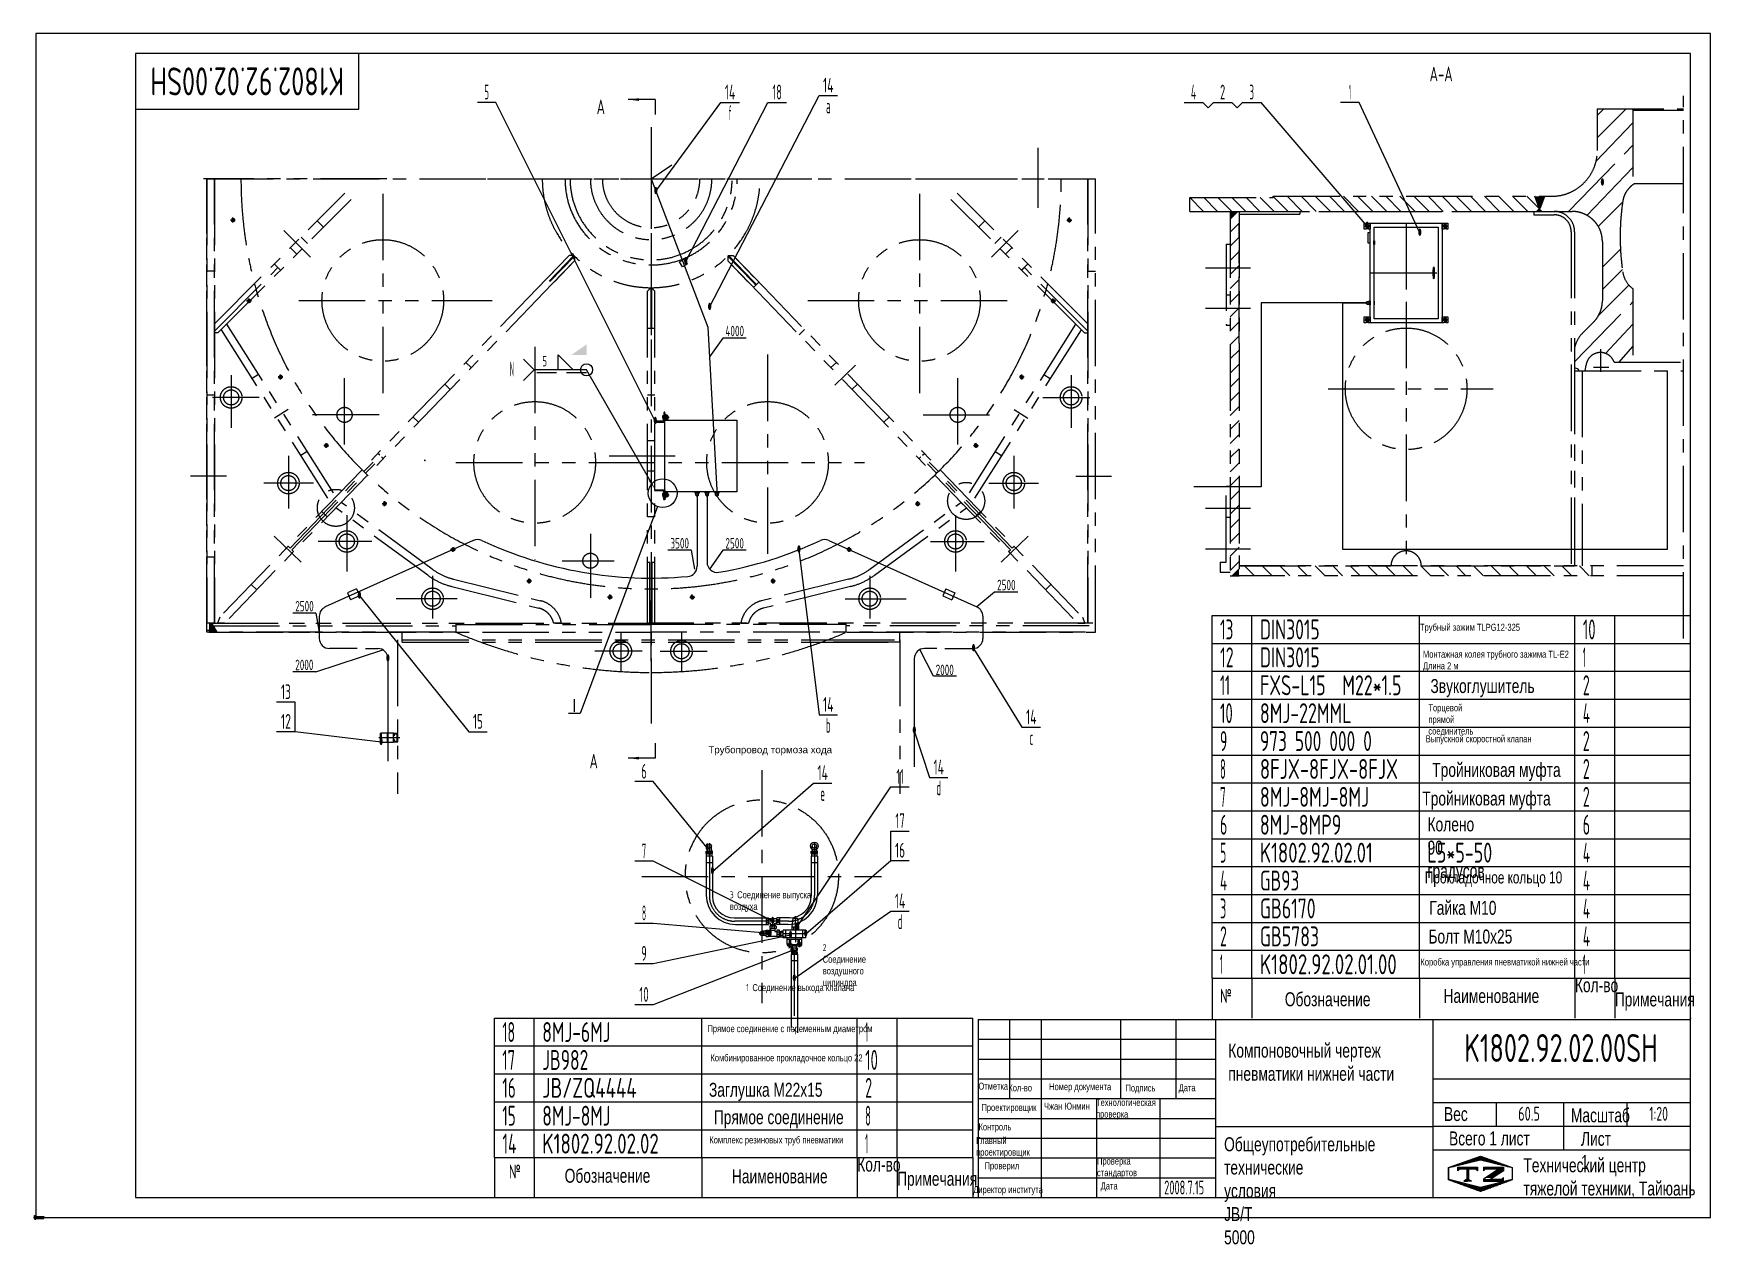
# Model space of a CAD drawing. Header units: millimetres. Extents: x -12 to 8400, y -136 to 5940.
import ezdxf
from ezdxf.enums import TextEntityAlignment as Align

# ---------------------------------------------------------------- set-up
doc = ezdxf.new("R2010")
doc.units = ezdxf.units.MM
doc.header["$LTSCALE"] = 200
doc.header["$MEASUREMENT"] = 0
for name, pattern in [('F', [0.75, 0.5, -0.25]), ('G', [2, 1.25, -0.25, 0.25, -0.25]), ('K', [2.5, 1.25, -0.25, 0.25, -0.25, 0.25, -0.25])]:
    doc.linetypes.add(name, pattern=pattern)
for name, color, linetype in [('01', 7, 'Continuous'), ('02', 1, 'Continuous'), ('04', 2, 'F'), ('05', 4, 'G'), ('07', 6, 'K'), ('11', 3, 'Continuous'), ('13', 3, 'Continuous'), ('THICK', 7, 'Continuous')]:
    doc.layers.add(name, color=color, linetype=linetype)
doc.styles.get("Standard").update_dxf_attribs({"font": 'isocp', "width": 0.707, "bigfont": 'intecad.shx'})

msp = doc.modelspace()

# ---------------------------------------------------------------- texts
at = {"layer": '01', "attachment_point": 1}
for s, insert, char_height in [('{\\fArial|b0|i0|c204|p34;\\H0.5x;\\C3;Трубный зажим \\fArial|b0|i0|c0|p34;TLPG12-325}', (6943.1, 2978.4), 70), ('{\\fArial|b0|i0|c204|p34;\\C3;Монтажная колея трубного зажима \\fArial|b0|i0|c0|p34;TL-E2\\P\\fArial|b0|i0|c204|p34;Длина 2 м}', (6957.6, 2843.2), 35), ('{\\fArial|b0|i0|c204|p34;\\W1;\\C3;Трубопровод тормоза хода}', (3373.1, 2364), 35), ('{\\fArial|b0|i0|c204|p34;\\C3;Выпускной скоростной клапан}', (6971.8, 2418.8), 35), ('{\\fArial|b0|i0|c204|p34;\\C3;Тройниковая муфта}', (7004.5, 2280.4), 70), ('{\\fArial|b0|i0|c204|p34;\\C3;Тройниковая муфта}', (6954.5, 2136.7), 70), ('{\\fArial|b0|i0|c204|p34;\\C3;Прокладочное кольцо 10}', (6967.4, 1735.6), 60), ('{\\C3;3 \\fArial|b0|i0|c204|p34;Соединение выпуска\\Pвоздуха}', (3481, 1636.2), 35), ('{\\fArial|b0|i0|c204|p34;\\C3;Гайка М10}', (6989.6, 1588.1), 70), ('{\\fArial|b0|i0|c204|p34;\\C3;Болт М10х25}', (6985.2, 1444.2), 70), ('{\\fArial|b0|i0|c204|p34;\\C3;Коробка управления пневматикой нижней части}', (6945.1, 1298.9), 35), ('{\\fArial|b0|i0|c204|p34;Кол-во}', (7720, 1200), 70), ('{\\C3;1 \\fArial|b0|i0|c204|p34;Соединение выхода клапана}', (3562.9, 1170.4), 35), ('{\\fArial|b0|i0|c204|p34;Примечания}', (7920, 1128.8), 70), ('{\\fArial|b0|i0|c204|p34;\\C3;Прямое соединение с переменным диаметром}', (3368.6, 964.5), 35), ('{\\fArial|b0|i0|c204|p34;\\C3;Компоновочный чертеж\\Pпневматики нижней части}', (5981.5, 872.2), 70), ('{\\fArial|b0|i0|c204|p34;\\C3;Комбинированное прокладочное кольцо 22}', (3383.6, 818), 35), ('{\\fArial|b0|i0|c204|p34;\\C3;Заглушка М22х15}', (3376.1, 675.3), 70), ('{\\fArial|b0|i0|c204|p34;Номер документа}', (5082.4, 673.4), 35), ('{\\fArial|b0|i0|c204|p34;Кол-во}', (4878.1, 667.6), 35), ('{\\fArial|b0|i0|c204|p34;Дата}', (5732.5, 667.8), 35), ('{\\fArial|b0|i0|c204|p34;\\C3;Прямое соединение}', (3400.6, 537.7), 70), ('{\\fArial|b0|i0|c204|p34;Проектировщик}', (4743, 569.1), 35), ('{\\fArial|b0|i0|c204|p34;\\C3;Чжан Юнмин}', (5056.6, 575.6), 35), ('{\\fArial|b0|i0|c204|p34;Вес}', (7063.4, 553.6), 70), ('{\\fArial|b0|i0|c204|p34;Масштаб}', (7700, 547.3), 70), ('{\\fArial|b0|i0|c204|p34;Всего 1 лист}', (7088.7, 431.4), 70), ('{\\fArial|b0|i0|c204|p34;\\C3;Комплекс резиновых труб пневматики}', (3378, 406.2), 35), ('{\\fArial|b0|i0|c204|p34;Главный\\Pпроектировщик}', (4716.7, 403.2), 35), ('{\\Fisocp,intecad|c204;№}', (2372.7, 264.9), 70), ('{\\fArial|b0|i0|c204|p34;Проверка\\Pстандартов}', (5322.9, 300.2), 35), ('{\\fArial|b0|i0|c204|p34;Технический центр\\Pтяжелой техники, Тайюань}', (7461.8, 296.7), 70), ('{\\fArial|b0|i0|c204|p34;Обозначение}', (2652.4, 243.9), 70), ('{\\fArial|b0|i0|c204|p34;Примечания}', (4320, 228.8), 70), ('{\\fArial|b0|i0|c204|p34;Дата}', (5341.4, 175.1), 35), ('{\\fArial|b0|i0|c204|p34;Директор института}', (4702.2, 156.8), 35)]:
    msp.add_mtext(s, dxfattribs=dict(at, insert=insert, char_height=char_height))
for s, insert, char_height, width in [('{\\fArial|b0|i0|c204|p34;\\C3;Звукоглушитель}', (6995.5, 2701.1), 70, 1.484), ('{\\fArial|b0|i0|c204|p34;\\C3;Торцевой прямой соединитель}', (6985.2, 2574.5), 35, 1.484), ('{\\fArial|b0|i0|c204|p34;\\C3;Колено 90 градусов}', (6980.7, 2007), 70, 2.969), ('{\\Fisocp,intecad|c204;\\C3;2 \\fArial|b0|i0|c204|p34;Соединение воздушного цилиндра}', (3946.8, 1371.1), 35, 1.488), ('{\\Fisocp,intecad|c204;№}', (5939.6, 1146.1), 70, 2.375), ('{\\fArial|b0|i0|c204|p34;Обозначение}', (6264.9, 1129.5), 70, 2.375), ('{\\fArial|b0|i0|c204|p34;Наименование}', (7061, 1146), 70, 2.375), ('{\\fArial|b0|i0|c204|p34;Отметка}', (4728.1, 675.9), 35, 0.824), ('{\\fArial|b0|i0|c204|p34;Технологическая\\Pпроверка}', (5317.5, 594.1), 35, 1.318), ('{\\fArial|b0|i0|c204|p34;Подпись}', (5465.4, 666.8), 35, 0.824), ('{\\fArial|b0|i0|c204|p34;Контроль}', (4728.5, 471.6), 35, 1.318), ('{\\fArial|b0|i0|c204|p34;Лист 1}', (7750.6, 429.3), 70, 4.215), ('{\\fArial|b0|i0|c204|p34;Общеупотребительные\\Pтехнические условия \\fArial|b0|i0|c0|p34;JB/T 5000}', (5960.3, 401.9), 70, 2.108), ('{\\fArial|b0|i0|c204|p34;Кол-во}', (4120, 300), 70, 8.185452315956354e-12), ('{\\fArial|b0|i0|c204|p34;Проверил}', (4758.8, 276.6), 35, 1.318), ('{\\fArial|b0|i0|c204|p34;Наименование}', (3491.3, 240.9), 70, 3.007)]:
    msp.add_mtext(s, dxfattribs=dict(at, insert=insert, char_height=char_height, width=width))
at = {"layer": '02', "ltscale": 1.333333, "width": 0.605172}
for p, p2 in [((3101, 5133.5), (3119, 5133.5)), ((6669.3, 4959.2), (6687.3, 4959.2)), ((6933, 4924.4), (6951, 4924.4)), ((3250.6, 4780.7), (3268.6, 4780.7)), ((3370.7, 4551.8), (3388.7, 4551.8)), ((3098, 3979.7), (3116, 3979.7)), ((3818.8, 3334.9), (3836.8, 3334.9)), ((1613.6, 3104.2), (1631.6, 3104.2)), ((4694.4, 2839.5), (4712.4, 2839.5)), ((1756.8, 2788.4), (1774.8, 2788.4)), ((4397.4, 2426.9), (4415.4, 2426.9)), ((1722.5, 2369.3), (1740.5, 2369.3)), ((3358.3, 1840), (3376.3, 1840)), ((3384.7, 1721.3), (3402.7, 1721.3)), ((3674.2, 1409.7), (3692.2, 1409.7)), ((3687, 1471.3), (3705, 1471.3)), ((3776.5, 1400.3), (3794.5, 1400.3)), ((3809.5, 1442.9), (3827.5, 1442.9)), ((3852.6, 1407.6), (3870.6, 1407.6)), ((3783.8, 1324.1), (3801.8, 1324.1)), ((3795.4, 1183.5), (3813.4, 1183.5))]:
    msp.add_text('●', height=30, dxfattribs=at).set_placement(p, p2, align=Align.FIT)
at = {"layer": '07', "color": 6, "linetype": 'K', "ltscale": 1.333333, "width": 0.605172}
msp.add_text('●', height=30, dxfattribs=at).set_placement((7848.9, 5176.3), (7866.9, 5176.3), align=Align.FIT)
at = {"layer": '11', "width": 0.696351}
msp.add_text('K1802.92.02.00SH', height=140, rotation=180, dxfattribs=at).set_placement((1545.4, 5770), (574.6, 5770), align=Align.FIT)
at = {"layer": '11', "ltscale": 1.333333, "width": 0.707}
for s, p in [('A-A', (6991.2, 5678.2)), ('A', (2812.8, 5513.3)), ('A', (2777, 2230.3))]:
    msp.add_text(s, height=73.5, dxfattribs=at).set_placement(p, align=Align.BOTTOM_LEFT)
at = {"layer": '11', "ltscale": 1.333333}
for s, height, width, p, p2 in [('5', 74.2, 0.527686, (2249.8, 5609.1), (2273, 5609.1)), ('14', 74.25, 0.614783, (3455.8, 5609.1), (3508.3, 5609.1)), ('18', 74.25, 0.606, (3694.8, 5609.1), (3742, 5609.1)), ('14', 74.25, 0.614783, (3948.5, 5643.8), (4001, 5643.8)), ('4', 74.2, 0.543846, (5793.7, 5609.1), (5820, 5609.1)), ('2', 74.2, 0.562593, (5940.2, 5609.1), (5965.6, 5609.1)), ('3', 74.2, 0.527686, (6087.3, 5609.1), (6110.5, 5609.1)), ('1', 74.2, 0.404, (6585.8, 5609.1), (6596.3, 5609.1)), ('f', 74.2, 0.471333, (3474.2, 5504.9), (3490, 5504.9)), ('a', 74.2, 0.526103, (3963.3, 5539.6), (3986.2, 5539.6)), ('N', 74.2, 0.435077, (2377.3, 4219.1), (2398.3, 4219.1)), ('13', 74.25, 0.609833, (1229.5, 2600.1), (1278.9, 2600.1)), ('14', 74.25, 0.614783, (3948.5, 2536.4), (4001, 2536.4)), ('12', 74.25, 0.611465, (1229, 2451.6), (1279.4, 2451.6)), ('15', 74.25, 0.609833, (2192.9, 2451.6), (2242.3, 2451.6)), ('14', 74.25, 0.614783, (4966.7, 2474.2), (5019.2, 2474.2)), ('b', 74.2, 0.526103, (3963.3, 2432.2), (3986.2, 2432.2)), ('c', 74.2, 0.528276, (4984.1, 2369.9), (5001.8, 2369.9)), ('6', 74.2, 0.600695, (3037.1, 2201.4), (3063.9, 2201.4)), ('14', 74.25, 0.614783, (4502.6, 2222.3), (4555.1, 2222.3)), ('14', 74.25, 0.614783, (3920.2, 2194.3), (3972.7, 2194.3)), ('11', 74.25, 0.582235, (4316.5, 2175.1), (4353.2, 2175.1)), ('d', 74.2, 0.560771, (4517.4, 2118.1), (4540.3, 2118.1)), ('e', 74.2, 0.554116, (3935.1, 2090), (3957.7, 2090)), ('17', 74.25, 0.606, (4311.2, 1953.6), (4358.5, 1953.6)), ('7', 74.2, 0.514182, (3040, 1801.8), (3061, 1801.8)), ('16', 74.25, 0.610556, (4309.9, 1805.1), (4359.8, 1805.1)), ('14', 74.25, 0.614783, (4308.6, 1550.8), (4361.1, 1550.8)), ('8', 74.2, 0.514182, (3040, 1490.2), (3061, 1490.2)), ('d', 74.2, 0.560771, (4323.4, 1446.5), (4346.3, 1446.5)), ('9', 74.2, 0.579528, (3037.1, 1287.7), (3063.9, 1287.7)), ('10', 74.25, 0.606076, (3026.8, 1081.8), (3074.1, 1081.8))]:
    msp.add_text(s, height=height, dxfattribs=dict(at, width=width)).set_placement(p, p2, align=Align.FIT)
at = {"layer": '11', "color": 3, "linetype": 'Continuous', "ltscale": 1.333333, "width": 0.707}
for s, p in [('4000', (3458.8, 4421.1)), ('3500', (3182.7, 3356.1)), ('2500', (3458.8, 3356.1)), ('2500', (4821.6, 3146.7)), ('2500', (1300.9, 3040.3)), ('2000', (1300.9, 2745.7)), ('2000', (4513.2, 2721))]:
    msp.add_text(s, height=52.5, dxfattribs=at).set_placement(p)
at = {"layer": '11'}
for s, height, width, p, p2 in [('13', 100, 0.609833, (5940, 2900), (6006.6, 2900)), ('DIN3015', 100, 0.682851, (6140, 2900), (6439.9, 2900)), ('10', 100, 0.606076, (7760, 2900), (7823.7, 2900)), ('DIN3015', 100, 0.682851, (6140, 2760), (6439.9, 2760)), ('12', 100, 0.611465, (5940, 2760), (6007.9, 2760)), ('1', 100, 0.404, (7760, 2760), (7774.1, 2760)), ('11', 100, 0.582235, (5940, 2620), (5989.5, 2620)), ('FXS-L15  M22*1.5', 100, 0.696594, (6140, 2620), (6849.9, 2620)), ('2', 100, 0.562593, (7760, 2620), (7794.3, 2620)), ('10', 100, 0.606076, (5940, 2480), (6003.7, 2480)), ('8MJ-22MML', 100, 0.691053, (6140, 2480), (6599.6, 2480)), ('4', 100, 0.543846, (7760, 2480), (7795.4, 2480)), ('9', 100, 0.579528, (5940, 2340), (5976, 2340)), ('973 500 000 0', 100, 0.697162, (6140, 2340), (6701.5, 2340)), ('2', 100, 0.562593, (7760, 2340), (7794.3, 2340)), ('8', 100, 0.514182, (5940, 2200), (5968.3, 2200)), ('8FJX-8FJX-8FJX', 100, 0.696342, (6140, 2200), (6832.9, 2200)), ('2', 100, 0.562593, (7760, 2200), (7794.3, 2200)), ('7', 100, 0.514182, (5940, 2060), (5968.3, 2060)), ('8MJ-8MJ-8MJ', 100, 0.693561, (6140, 2060), (6687.3, 2060)), ('2', 100, 0.562593, (7760, 2060), (7794.3, 2060)), ('6', 100, 0.600695, (5940, 1920), (5976, 1920)), ('8MJ-8MP9', 100, 0.689091, (6140, 1920), (6548.1, 1920)), ('6', 100, 0.600695, (7760, 1920), (7796, 1920)), ('5', 100, 0.527686, (5940, 1780), (5971.2, 1780)), ('K1802.92.02.01', 100, 0.694001, (6140, 1780), (6706.2, 1780)), ('L5*5-50', 100, 0.684677, (6980, 1780), (7305.3, 1780)), ('4', 100, 0.543846, (7760, 1780), (7795.4, 1780)), ('4', 100, 0.543846, (5940, 1640), (5975.4, 1640)), ('GB93', 100, 0.683012, (6140, 1640), (6337.7, 1640)), ('4', 100, 0.543846, (7760, 1640), (7795.4, 1640)), ('3', 100, 0.527686, (5940, 1500), (5971.2, 1500)), ('GB6170', 100, 0.689857, (6140, 1500), (6419.4, 1500)), ('4', 100, 0.543846, (7760, 1500), (7795.4, 1500)), ('2', 100, 0.562593, (5940, 1360), (5974.3, 1360)), ('GB5783', 100, 0.690818, (6140, 1360), (6436.5, 1360)), ('4', 100, 0.543846, (7760, 1360), (7795.4, 1360)), ('1', 100, 0.404, (5940, 1220), (5954.1, 1220)), ('K1802.92.02.01.00', 100, 0.696244, (6140, 1220), (6826.4, 1220)), ('1', 100, 0.404, (7760, 1220), (7774.1, 1220)), ('18', 100, 0.606, (2340, 880), (2403.6, 880)), ('8MJ-6MJ', 100, 0.685754, (2540, 880), (2882.3, 880)), ('1', 100, 0.404, (4160, 880), (4174.1, 880)), ('K1802.92.02.00SH', 140, 0.696351, (7164.6, 780), (8135.4, 780)), ('17', 100, 0.606, (2340, 740), (2403.6, 740)), ('JB982', 100, 0.675933, (2540, 740), (2770.7, 740)), ('10', 100, 0.606076, (4160, 740), (4223.7, 740)), ('16', 100, 0.610556, (2340, 600), (2407.1, 600)), ('JB/ZQ4444', 100, 0.691518, (2540, 600), (3013.7, 600)), ('2', 100, 0.562593, (4160, 600), (4194.3, 600)), ('15', 100, 0.609833, (2340, 460), (2406.6, 460)), ('8MJ-8MJ', 100, 0.685754, (2540, 460), (2882.3, 460)), ('8', 100, 0.514182, (4160, 460), (4188.3, 460)), ('60.5', 70, 0.679183, (7435.5, 485), (7544.5, 485)), ('1:20', 70, 0.655288, (8093, 485), (8187, 485)), ('14', 100, 0.614783, (2340, 320), (2410.7, 320)), ('K1802.92.02.02', 100, 0.694403, (2540, 320), (3124.6, 320)), ('1', 100, 0.404, (4160, 320), (4174.1, 320)), ('2008.7.15', 70, 0.550358, (5660, 115), (5860, 115))]:
    msp.add_text(s, height=height, dxfattribs=dict(at, width=width)).set_placement(p, p2, align=Align.FIT)
at = {"layer": '11', "ltscale": 1.333333, "width": 0.707}
msp.add_text('Ⅰ', height=75, dxfattribs=at).set_placement((2700.8, 2528.3), align=Align.CENTER)

# ---------------------------------------------------------------- blocks, each defined once
blk = doc.blocks.new('*U19', base_point=(13144.9, -5432.9))
at = {"layer": '01'}
blk.add_circle((13144.9, -5432.9), 7.2, dxfattribs=at)
at = {"layer": '02'}
blk.add_arc((13144.9, -5432.9), 9, 260, 170, dxfattribs=at)
at = {"layer": '05'}
for p, q in [((13156.9, -5432.9), (13132.9, -5432.9)), ((13144.9, -5420.9), (13144.9, -5444.9))]:
    blk.add_line(p, q, dxfattribs=at)
blk = doc.blocks.new('*U29')
at = {"layer": '01'}
for p, q in [((0, 50), (0, 0)), ((0, 50), (3.4, 50)), ((0, 0), (50, 0)), ((5, 10.5), (5, 48.4)), ((48.5, 5), (10.5, 5)), ((50, 0), (50, 3.5))]:
    blk.add_line(p, q, dxfattribs=at)
for centre, radius, start, end in [((3.4, 48.4), 1.65, 0.26213, 90), ((10.5, 10.5), 5.5, 180, 269.87822), ((48.5, 3.5), 1.52, 0, 90)]:
    blk.add_arc(centre, radius, start, end, dxfattribs=at)
blk = doc.blocks.new('*U30')
at = {"layer": '01'}
for p, q in [((-6.4, 8.8), (0, 8.8)), ((-6.4, 0), (-6.4, 8.8)), ((-6.4, 5), (0, 5)), ((-6.4, 0), (-6.4, -8.8)), ((0, 8.8), (0, 0)), ((0, 5), (40, 5)), ((14, 5), (14, 0)), ((14, -5), (14, 0)), ((40, 5), (40, 0)), ((40, -5), (40, 0)), ((-6.4, -5), (0, -5)), ((-6.4, -8.8), (0, -8.8)), ((0, -8.8), (0, 0)), ((0, -5), (40, -5))]:
    blk.add_line(p, q, dxfattribs=at)
at = {"layer": '02'}
for p, q in [((14, 4), (40, 4)), ((14, -4), (40, -4))]:
    blk.add_line(p, q, dxfattribs=at)
at = {"layer": '05'}
blk.add_line((-11.9, 0), (47.6, 0), dxfattribs=at)
blk = doc.blocks.new('*U31')
at = {"layer": '01'}
for p, q in [((-6.4, 0), (-6.4, 8.9)), ((-6.4, 8.9), (0, 8.9)), ((0, 5), (-6.4, 5)), ((-6.4, 0), (-6.4, -8.9)), ((0, 8.9), (0, 0)), ((0, 5), (20, 5)), ((0, -8.9), (0, 0)), ((4.5, 5), (4.5, 0)), ((4.5, -5), (4.5, 0)), ((20, 5), (20, 0)), ((20, -5), (20, 0)), ((0, -5), (-6.4, -5)), ((-6.4, -8.9), (0, -8.9)), ((0, -5), (20, -5))]:
    blk.add_line(p, q, dxfattribs=at)
at = {"layer": '02'}
for p, q in [((20, 4), (4.5, 4)), ((20, -4), (4.5, -4))]:
    blk.add_line(p, q, dxfattribs=at)
at = {"layer": '05'}
blk.add_line((-9.5, 0), (23.5, 0), dxfattribs=at)
blk = doc.blocks.new('*U32')
at = {"layer": '01'}
for p, q in [((-9.5, 8.8), (0, 8.8)), ((-9.5, 0), (-9.5, 8.8)), ((-9.5, 5), (0, 5)), ((0, 8.8), (0, 0)), ((0, -8.8), (0, 0)), ((-9.5, 0), (-9.5, -8.8)), ((-9.5, -5), (0, -5)), ((-9.5, -8.8), (0, -8.8))]:
    blk.add_line(p, q, dxfattribs=at)
at = {"layer": '05'}
blk.add_line((-10.6, 0), (1.1, 0), dxfattribs=at)
blk = doc.blocks.new('*U33')
at = {"layer": '01'}
for p, q in [((0, 8.8), (-8, 4.2)), ((-8, 4.2), (-8, 0)), ((-8, -4.2), (-8, 0)), ((8, 4.2), (0, 8.8)), ((8, 0), (8, 4.2)), ((0, -8.8), (-8, -4.2)), ((8, -4.2), (0, -8.8)), ((8, 0), (8, -4.2))]:
    blk.add_line(p, q, dxfattribs=at)
blk.add_circle((0, 0), 4, dxfattribs=at)
at = {"layer": '02'}
blk.add_arc((0, 0), 5, 267.73455, 182.02352, dxfattribs=at)
at = {"layer": '05'}
for p, q in [((8.2, 0), (-8.3, 0)), ((0, 9), (0, -9.1))]:
    blk.add_line(p, q, dxfattribs=at)
blk = doc.blocks.new('*U34', base_point=(3086.4, 3649.7))
at = {"layer": '01'}
blk.add_lwpolyline([(2600.8, 4323.7), (2675.8, 4248.7), (2600.8, 4248.7)], close=True, dxfattribs=at)
blk.add_circle((2743.3, 4248.7), 30, dxfattribs=at)
blk.add_solid([(2743.3, 4376.2), (2668.3, 4323.7), (2743.3, 4248.7), (2743.3, 4323.7)], dxfattribs=at)
at = {"layer": '02'}
for points in [[(2427.8, 4301.8), (2480.8, 4248.7), (2427.8, 4195.7)], [(3060.3, 3695.3), (2743.3, 4248.7), (2480.8, 4248.7)]]:
    blk.add_lwpolyline(points, dxfattribs=at)
blk.add_lwpolyline([(3086.4, 3649.7, 0, 12, 0), (3060.3, 3695.3, 12, 12, 0)], format="xyseb", dxfattribs=at)
at = {"layer": '04'}
blk.add_line((2743.3, 4233), (2480.8, 4233), dxfattribs=at)
at = {"layer": '13', "width": 0.707}
blk.add_text('5', height=52.5, dxfattribs=at).set_placement((2521.3, 4266))
blk = doc.blocks.new('*U43', base_point=(251.96, 168.31))
at = {"layer": '01'}
for p, q in [((251.96, 168.31), (251.96, 182.31)), ((195.96, 168.31), (251.96, 168.31))]:
    blk.add_line(p, q, dxfattribs=at)
blk = doc.blocks.new('*U44')
at = {"layer": '01'}
for points in [[(415, 292), (25, 292)], [(25, 292), (25, 5)], [(415, 5), (415, 292)], [(25, 5), (415, 5)]]:
    blk.add_lwpolyline(points, dxfattribs=at)
at = {"layer": '02'}
for points in [[(420, 297), (0, 297)], [(0, 297), (0, 0)], [(420, 0), (420, 297)], [(0, 0), (420, 0)]]:
    blk.add_lwpolyline(points, dxfattribs=at)
blk = doc.blocks.new('*U46')
at = {"layer": '01'}
for p, q in [((0, -140), (0, 0)), ((2400, -140), (2400, 0))]:
    blk.add_line(p, q, dxfattribs=at)
at = {"layer": '02'}
for p, q in [((0, 0), (200, 0)), ((200, -140), (200, 0)), ((200, 0), (1040, 0)), ((1040, -140), (1040, 0)), ((1040, 0), (1820, 0)), ((1820, -140), (1820, 0)), ((1820, 0), (2020, 0)), ((2020, -140), (2020, 0)), ((2020, 0), (2400, 0))]:
    blk.add_line(p, q, dxfattribs=at)
blk = doc.blocks.new('*U47')
at = {"layer": '01'}
for p, q in [((0, -140), (0, 0)), ((2400, -140), (2400, 0))]:
    blk.add_line(p, q, dxfattribs=at)
at = {"layer": '02'}
for p, q in [((0, 0), (200, 0)), ((200, -140), (200, 0)), ((200, 0), (1040, 0)), ((1040, -140), (1040, 0)), ((1040, 0), (1820, 0)), ((1820, -140), (1820, 0)), ((1820, 0), (2020, 0)), ((2020, -140), (2020, 0)), ((2020, 0), (2400, 0))]:
    blk.add_line(p, q, dxfattribs=at)
blk = doc.blocks.new('*U48')
at = {"layer": '01'}
for p, q in [((0, -140), (0, 0)), ((2400, -140), (2400, 0))]:
    blk.add_line(p, q, dxfattribs=at)
at = {"layer": '02'}
for p, q in [((0, 0), (200, 0)), ((200, -140), (200, 0)), ((200, 0), (1040, 0)), ((1040, -140), (1040, 0)), ((1040, 0), (1820, 0)), ((1820, -140), (1820, 0)), ((1820, 0), (2020, 0)), ((2020, -140), (2020, 0)), ((2020, 0), (2400, 0))]:
    blk.add_line(p, q, dxfattribs=at)
blk = doc.blocks.new('*U49')
at = {"layer": '01'}
for p, q in [((0, -140), (0, 0)), ((2400, -140), (2400, 0))]:
    blk.add_line(p, q, dxfattribs=at)
at = {"layer": '02'}
for p, q in [((0, 0), (200, 0)), ((200, -140), (200, 0)), ((200, 0), (1040, 0)), ((1040, -140), (1040, 0)), ((1040, 0), (1820, 0)), ((1820, -140), (1820, 0)), ((1820, 0), (2020, 0)), ((2020, -140), (2020, 0)), ((2020, 0), (2400, 0))]:
    blk.add_line(p, q, dxfattribs=at)
blk = doc.blocks.new('*U50')
at = {"layer": '01'}
for p, q in [((0, -140), (0, 0)), ((2400, -140), (2400, 0))]:
    blk.add_line(p, q, dxfattribs=at)
at = {"layer": '02'}
for p, q in [((0, 0), (200, 0)), ((200, -140), (200, 0)), ((200, 0), (1040, 0)), ((1040, -140), (1040, 0)), ((1040, 0), (1820, 0)), ((1820, -140), (1820, 0)), ((1820, 0), (2020, 0)), ((2020, -140), (2020, 0)), ((2020, 0), (2400, 0))]:
    blk.add_line(p, q, dxfattribs=at)
blk = doc.blocks.new('*U51')
at = {"layer": '01'}
for p, q in [((0, -140), (0, 0)), ((2400, -140), (2400, 0))]:
    blk.add_line(p, q, dxfattribs=at)
at = {"layer": '02'}
for p, q in [((0, 0), (200, 0)), ((200, -140), (200, 0)), ((200, 0), (1040, 0)), ((1040, -140), (1040, 0)), ((1040, 0), (1820, 0)), ((1820, -140), (1820, 0)), ((1820, 0), (2020, 0)), ((2020, -140), (2020, 0)), ((2020, 0), (2400, 0))]:
    blk.add_line(p, q, dxfattribs=at)
blk = doc.blocks.new('*U52')
at = {"layer": '01'}
for p, q in [((0, -140), (0, 0)), ((2400, -140), (2400, 0))]:
    blk.add_line(p, q, dxfattribs=at)
at = {"layer": '02'}
for p, q in [((0, 0), (200, 0)), ((200, -140), (200, 0)), ((200, 0), (1040, 0)), ((1040, -140), (1040, 0)), ((1040, 0), (1820, 0)), ((1820, -140), (1820, 0)), ((1820, 0), (2020, 0)), ((2020, -140), (2020, 0)), ((2020, 0), (2400, 0))]:
    blk.add_line(p, q, dxfattribs=at)
blk = doc.blocks.new('*U53')
at = {"layer": '01'}
for p, q in [((0, -140), (0, 0)), ((2400, -140), (2400, 0))]:
    blk.add_line(p, q, dxfattribs=at)
at = {"layer": '02'}
for p, q in [((0, 0), (200, 0)), ((200, -140), (200, 0)), ((200, 0), (1040, 0)), ((1040, -140), (1040, 0)), ((1040, 0), (1820, 0)), ((1820, -140), (1820, 0)), ((1820, 0), (2020, 0)), ((2020, -140), (2020, 0)), ((2020, 0), (2400, 0))]:
    blk.add_line(p, q, dxfattribs=at)
blk = doc.blocks.new('*U54')
at = {"layer": '01'}
for p, q in [((0, -140), (0, 0)), ((2400, -140), (2400, 0))]:
    blk.add_line(p, q, dxfattribs=at)
at = {"layer": '02'}
for p, q in [((0, 0), (200, 0)), ((200, -140), (200, 0)), ((200, 0), (1040, 0)), ((1040, -140), (1040, 0)), ((1040, 0), (1820, 0)), ((1820, -140), (1820, 0)), ((1820, 0), (2020, 0)), ((2020, -140), (2020, 0)), ((2020, 0), (2400, 0))]:
    blk.add_line(p, q, dxfattribs=at)
blk = doc.blocks.new('*U55')
at = {"layer": '01'}
for p, q in [((0, -140), (0, 0)), ((2400, -140), (2400, 0))]:
    blk.add_line(p, q, dxfattribs=at)
at = {"layer": '02'}
for p, q in [((0, 0), (200, 0)), ((200, -140), (200, 0)), ((200, 0), (1040, 0)), ((1040, -140), (1040, 0)), ((1040, 0), (1820, 0)), ((1820, -140), (1820, 0)), ((1820, 0), (2020, 0)), ((2020, -140), (2020, 0)), ((2020, 0), (2400, 0))]:
    blk.add_line(p, q, dxfattribs=at)
blk = doc.blocks.new('*U56')
at = {"layer": '01'}
for p, q in [((0, -140), (0, 0)), ((2400, -140), (2400, 0))]:
    blk.add_line(p, q, dxfattribs=at)
at = {"layer": '02'}
for p, q in [((0, 0), (200, 0)), ((200, -140), (200, 0)), ((200, 0), (1040, 0)), ((1040, -140), (1040, 0)), ((1040, 0), (1820, 0)), ((1820, -140), (1820, 0)), ((1820, 0), (2020, 0)), ((2020, -140), (2020, 0)), ((2020, 0), (2400, 0))]:
    blk.add_line(p, q, dxfattribs=at)
blk = doc.blocks.new('*U57')
at = {"layer": '01'}
for p, q in [((0, -140), (0, 0)), ((2400, -140), (2400, 0))]:
    blk.add_line(p, q, dxfattribs=at)
at = {"layer": '02'}
for p, q in [((0, 0), (200, 0)), ((200, -140), (200, 0)), ((200, 0), (1040, 0)), ((1040, -140), (1040, 0)), ((1040, 0), (1820, 0)), ((1820, -140), (1820, 0)), ((1820, 0), (2020, 0)), ((2020, -140), (2020, 0)), ((2020, 0), (2400, 0))]:
    blk.add_line(p, q, dxfattribs=at)
blk = doc.blocks.new('*U58')
at = {"layer": '01'}
for p, q in [((0, -140), (0, 0)), ((0, 0), (200, 0)), ((200, 0), (1040, 0)), ((1040, 0), (1820, 0)), ((1820, 0), (2020, 0)), ((2020, 0), (2400, 0)), ((2400, -140), (2400, 0))]:
    blk.add_line(p, q, dxfattribs=at)
at = {"layer": '02'}
for p, q in [((200, -140), (200, 0)), ((1040, -140), (1040, 0)), ((1820, -140), (1820, 0)), ((2020, -140), (2020, 0))]:
    blk.add_line(p, q, dxfattribs=at)
blk = doc.blocks.new('*U60')
at = {"layer": '01'}
for p, q in [((0, -140), (0, 0)), ((2400, -140), (2400, 0))]:
    blk.add_line(p, q, dxfattribs=at)
at = {"layer": '02'}
for p, q in [((0, 0), (200, 0)), ((200, -140), (200, 0)), ((200, 0), (1040, 0)), ((1040, -140), (1040, 0)), ((1040, 0), (1820, 0)), ((1820, -140), (1820, 0)), ((1820, 0), (2020, 0)), ((2020, -140), (2020, 0)), ((2020, 0), (2400, 0))]:
    blk.add_line(p, q, dxfattribs=at)
blk = doc.blocks.new('*U61')
at = {"layer": '01'}
for p, q in [((0, -140), (0, 0)), ((2400, -140), (2400, 0))]:
    blk.add_line(p, q, dxfattribs=at)
at = {"layer": '02'}
for p, q in [((0, 0), (200, 0)), ((200, -140), (200, 0)), ((200, 0), (1040, 0)), ((1040, -140), (1040, 0)), ((1040, 0), (1820, 0)), ((1820, -140), (1820, 0)), ((1820, 0), (2020, 0)), ((2020, -140), (2020, 0)), ((2020, 0), (2400, 0))]:
    blk.add_line(p, q, dxfattribs=at)
blk = doc.blocks.new('*U62')
at = {"layer": '01'}
for p, q in [((0, -140), (0, 0)), ((2400, -140), (2400, 0))]:
    blk.add_line(p, q, dxfattribs=at)
at = {"layer": '02'}
for p, q in [((0, 0), (200, 0)), ((200, -140), (200, 0)), ((200, 0), (1040, 0)), ((1040, -140), (1040, 0)), ((1040, 0), (1820, 0)), ((1820, -140), (1820, 0)), ((1820, 0), (2020, 0)), ((2020, -140), (2020, 0)), ((2020, 0), (2400, 0))]:
    blk.add_line(p, q, dxfattribs=at)
blk = doc.blocks.new('*U63')
at = {"layer": '01'}
for p, q in [((0, -140), (0, 0)), ((2400, -140), (2400, 0))]:
    blk.add_line(p, q, dxfattribs=at)
at = {"layer": '02'}
for p, q in [((0, 0), (200, 0)), ((200, -140), (200, 0)), ((200, 0), (1040, 0)), ((1040, -140), (1040, 0)), ((1040, 0), (1820, 0)), ((1820, -140), (1820, 0)), ((1820, 0), (2020, 0)), ((2020, -140), (2020, 0)), ((2020, 0), (2400, 0))]:
    blk.add_line(p, q, dxfattribs=at)
blk = doc.blocks.new('*U64')
at = {"layer": '01'}
for p, q in [((0, -140), (0, 0)), ((0, 0), (200, 0)), ((200, 0), (1040, 0)), ((1040, 0), (1820, 0)), ((1820, 0), (2020, 0)), ((2020, 0), (2400, 0)), ((2400, -140), (2400, 0))]:
    blk.add_line(p, q, dxfattribs=at)
at = {"layer": '02'}
for p, q in [((200, -140), (200, 0)), ((1040, -140), (1040, 0)), ((1820, -140), (1820, 0)), ((2020, -140), (2020, 0))]:
    blk.add_line(p, q, dxfattribs=at)
blk = doc.blocks.new('*X68')
at = {"color": 0}
for p, q in [((127.06, 7.8), (132.06, 7.8)), ((127.06, 7.5), (132.06, 7.5)), ((127.06, 7.2), (127.32, 7.2)), ((127.84, 5.4), (129.64, 5.4)), ((128.3, 5.7), (130.1, 5.7)), ((128.77, 6), (130.57, 6)), ((129.23, 6.3), (131.04, 6.3)), ((129.7, 6.6), (131.51, 6.6)), ((130.16, 6.9), (131.98, 6.9)), ((130.62, 7.2), (132.06, 7.2))]:
    blk.add_line(p, q, dxfattribs=at)
blk = doc.blocks.new('*X69')
at = {"color": 0}
for p, q in [((127.06, 4.8), (132.06, 4.8)), ((127.06, 4.5), (132.06, 4.5)), ((131.84, 5.1), (132.06, 5.1))]:
    blk.add_line(p, q, dxfattribs=at)
blk = doc.blocks.new('*X67')
at = {"color": 0}
for p, q in [((122.34, 4.5), (123.72, 4.5)), ((122.82, 4.8), (123.24, 4.8))]:
    blk.add_line(p, q, dxfattribs=at)
blk = doc.blocks.new('*X66')
at = {"color": 0}
for p, q in [((120.53, 7.8), (125.53, 7.8)), ((120.53, 7.5), (125.53, 7.5)), ((120.53, 7.2), (120.79, 7.2)), ((125.27, 7.2), (125.53, 7.2))]:
    blk.add_line(p, q, dxfattribs=at)
blk = doc.blocks.new('*X65')
at = {"color": 0}
for p, q in [((120.66, 8.7), (121.92, 8.7)), ((121.52, 9), (123.12, 9)), ((122.38, 9.3), (124.32, 9.3)), ((123.24, 9.6), (125.52, 9.6)), ((124.1, 9.9), (128.52, 9.9)), ((124.97, 10.2), (127.67, 10.2)), ((125.83, 10.5), (126.82, 10.5)), ((127.02, 9.6), (129.37, 9.6)), ((128.22, 9.3), (130.22, 9.3)), ((129.42, 9), (131.07, 9)), ((130.62, 8.7), (131.92, 8.7)), ((118.22, 7.8), (118.32, 7.8)), ((118.22, 7.5), (118.27, 7.5)), ((118.22, 7.2), (118.27, 7.2)), ((118.22, 6.9), (118.27, 6.9)), ((118.22, 6.6), (118.27, 6.6)), ((118.22, 6.3), (118.27, 6.3)), ((118.22, 6), (118.27, 6)), ((118.22, 5.7), (118.27, 5.7)), ((118.22, 5.4), (118.27, 5.4)), ((118.22, 5.1), (118.27, 5.1)), ((118.22, 4.8), (118.27, 4.8)), ((118.79, 4.5), (119.42, 4.5)), ((118.94, 8.1), (119.52, 8.1)), ((119.8, 8.4), (120.72, 8.4)), ((131.82, 8.4), (132.77, 8.4)), ((133.02, 8.1), (133.62, 8.1)), ((133.12, 4.5), (133.76, 4.5)), ((134.22, 7.8), (134.32, 7.8)), ((134.27, 7.5), (134.32, 7.5)), ((134.27, 7.2), (134.32, 7.2)), ((134.27, 6.9), (134.32, 6.9)), ((134.27, 6.6), (134.32, 6.6)), ((134.27, 6.3), (134.32, 6.3)), ((134.27, 6), (134.32, 6)), ((134.27, 5.7), (134.32, 5.7)), ((134.27, 5.4), (134.32, 5.4)), ((134.27, 5.1), (134.32, 5.1)), ((134.27, 4.8), (134.32, 4.8)), ((119.61, 4.2), (120.62, 4.2)), ((120.43, 3.9), (121.82, 3.9)), ((121.26, 3.6), (123.02, 3.6)), ((122.08, 3.3), (124.22, 3.3)), ((122.91, 3), (125.42, 3)), ((123.73, 2.7), (128.89, 2.7)), ((124.55, 2.4), (128.07, 2.4)), ((125.38, 2.1), (127.26, 2.1)), ((126.2, 1.8), (126.45, 1.8)), ((127.12, 3), (129.7, 3)), ((128.32, 3.3), (130.51, 3.3)), ((129.52, 3.6), (131.32, 3.6)), ((130.72, 3.9), (132.14, 3.9)), ((131.92, 4.2), (132.95, 4.2))]:
    blk.add_line(p, q, dxfattribs=at)

# ---------------------------------------------------------------- hatches: boundary and pattern name
at = {"layer": '07', "linetype": 'K', "ltscale": 1.333333}
h = msp.add_hatch(dxfattribs=at)
h.set_pattern_fill('ANSI31', color=6, scale=400, angle=90, style=0)
h.set_pattern_definition([(135, (4738.35, 1852.893), (-35.35534, -35.35534), [])])
h.paths.add_polyline_path([(7253.4, 5123.4), (6207, 5123.4), (6207, 5116.9), (5787.9, 5116.9), (5787.9, 5047.4), (7253.4, 5047.4)])
h.paths.add_polyline_path([(7518.4, 5123.4), (7253.4, 5123.4), (7253.4, 5047.4), (7527.4, 5047.4), (7540.4, 5060.4), (7540.4, 5063.4)])
h = msp.add_hatch(dxfattribs=at)
h.set_pattern_fill('ANSI31', color=6, scale=400, style=0)
h.set_pattern_definition([(45, (4738.35, 1852.893), (-35.35534, 35.35534), [])])
h.paths.add_polyline_path([(5990.4, 3218.4), (6000.4, 3218.4), (6035.4, 3253.4), (6035.4, 5047.4), (6028.4, 5047.4), (5990.4, 5009.4)])
for points in [[(6028.4, 5047.4), (6022.4, 5047.4), (5990.4, 5047.4), (5990.4, 5009.4)], [(6035.4, 3218.4), (6035.4, 3253.4), (6000.4, 3218.4)], [(881.1, 2981.7), (871.1, 2981.7), (871.1, 2937.7), (907.1, 2936.7)]]:
    msp.add_hatch(color=6, dxfattribs=at).paths.add_polyline_path(points)
h = msp.add_hatch(color=6, dxfattribs=at)
h.paths.add_polyline_path([(7569.2, 5123.4), (7518.4, 5123.4), (7540.4, 5063.4, 0.315299), (7549.8, 5070)])
h.paths.add_polyline_path([(7540.4, 5060.4), (7527.4, 5047.4), (7553.4, 5047.4)])
h = msp.add_hatch(dxfattribs=at)
h.set_pattern_fill('ANSI31', color=6, scale=500, angle=90, style=0)
h.set_pattern_definition([(135, (4738.35, 1852.893), (-44.1942, -44.1942), [])])
h.paths.add_polyline_path([(7807.4, 3218.4), (7807.4, 3268.4), (6035.4, 3268.4), (6035.4, 3253.4), (6035.4, 3218.4)])

# ---------------------------------------------------------------- linework, layer by layer
at = {"ltscale": 1.333333}
for p, q in [((6672.8, 4585.3), (6672.8, 4592.2)), ((6675.4, 4583.3), (6675.4, 4594.1)), ((6677.8, 4595.7), (6687.8, 4595.7)), ((6677.8, 4581.7), (6677.8, 4595.7)), ((6677.8, 4581.7), (6687.8, 4581.7)), ((6687.8, 4598.2), (6693.2, 4598.2)), ((6687.8, 4579.2), (6687.8, 4598.2)), ((6693.2, 4579.2), (6687.8, 4579.2)), ((3307.3, 3634.2), (3307.3, 3639.5)), ((3326.3, 3634.2), (3307.3, 3634.2)), ((3309.8, 3624.1), (3309.8, 3634.2)), ((3323.8, 3624.1), (3309.8, 3624.1)), ((3322.2, 3621.7), (3311.4, 3621.7)), ((3320.3, 3619.1), (3313.3, 3619.1)), ((3323.8, 3624.1), (3323.8, 3634.2)), ((3326.3, 3639.5), (3326.3, 3634.2)), ((3357.3, 3634.2), (3357.3, 3639.5)), ((3376.3, 3634.2), (3357.3, 3634.2)), ((3359.8, 3624.1), (3359.8, 3634.2)), ((3373.8, 3624.1), (3359.8, 3624.1)), ((3372.2, 3621.7), (3361.4, 3621.7)), ((3370.3, 3619.1), (3363.3, 3619.1)), ((3373.8, 3624.1), (3373.8, 3634.2)), ((3376.3, 3639.5), (3376.3, 3634.2)), ((3407.3, 3634.2), (3407.3, 3639.5)), ((3426.3, 3634.2), (3407.3, 3634.2)), ((3409.8, 3624.1), (3409.8, 3634.2)), ((3423.8, 3624.1), (3409.8, 3624.1)), ((3422.2, 3621.7), (3411.4, 3621.7)), ((3420.3, 3619.1), (3413.3, 3619.1)), ((3423.8, 3624.1), (3423.8, 3634.2)), ((3426.3, 3639.5), (3426.3, 3634.2))]:
    msp.add_line(p, q, dxfattribs=at)
at = {"layer": '01', "ltscale": 1.333333}
for p, q in [((3105.9, 5608.6), (3105.9, 5533.6)), ((3086.1, 5210.7), (3371.4, 4466.7)), ((6663.4, 4959.2), (6663.4, 4989.2)), ((6663.4, 4989.2), (6693.4, 4989.2)), ((6673.4, 4974.2), (6673.4, 4959.2)), ((6683.4, 4974.2), (6683.4, 4959.2)), ((6693.4, 4989.2), (7053.4, 4989.2)), ((6693.4, 4489.2), (6693.4, 4989.2)), ((6693.4, 4989.2), (6693.4, 4959.2)), ((6713.4, 4969.2), (7033.4, 4969.2)), ((6713.4, 4509.2), (6713.4, 4969.2)), ((7033.4, 4969.2), (7033.4, 4509.2)), ((7053.4, 4989.2), (7053.4, 4489.2)), ((7053.4, 4959.2), (7053.4, 4989.2)), ((7053.4, 4989.2), (7083.4, 4989.2)), ((7063.4, 4974.2), (7063.4, 4959.2)), ((7073.4, 4974.2), (7073.4, 4959.2)), ((7083.4, 4989.2), (7083.4, 4959.2)), ((6673.4, 4959.2), (6663.4, 4959.2)), ((6693.4, 4959.2), (6683.4, 4959.2)), ((7063.4, 4959.2), (7053.4, 4959.2)), ((7083.4, 4959.2), (7073.4, 4959.2)), ((6680.4, 4588.7), (6146.3, 4588.7)), ((6146.3, 4588.7), (6146.3, 3665.7)), ((6556.1, 3351), (6556.1, 4588.7)), ((6556.1, 4588.7), (6680.4, 4588.7)), ((6675.4, 4594.1), (6672.8, 4592.2)), ((6675.4, 4583.3), (6672.8, 4585.3)), ((6693.2, 4598.2), (6693.2, 4579.2)), ((6693.4, 4581.3), (6693.4, 4597)), ((3371.4, 4466.7), (3416.8, 3619.1)), ((6663.4, 4489.2), (6663.4, 4519.2)), ((6663.4, 4519.2), (6693.4, 4519.2)), ((6673.4, 4489.2), (6663.4, 4489.2)), ((6673.4, 4504.2), (6673.4, 4489.2)), ((6683.4, 4504.2), (6683.4, 4489.2)), ((6693.4, 4489.2), (6683.4, 4489.2)), ((6693.4, 4519.2), (6693.4, 4489.2)), ((7053.4, 4489.2), (6693.4, 4489.2)), ((7033.4, 4509.2), (6713.4, 4509.2)), ((7053.4, 4489.2), (7053.4, 4519.2)), ((7053.4, 4519.2), (7083.4, 4519.2)), ((7063.4, 4489.2), (7053.4, 4489.2)), ((7063.4, 4504.2), (7063.4, 4489.2)), ((7073.4, 4504.2), (7073.4, 4489.2)), ((7083.4, 4489.2), (7073.4, 4489.2)), ((7083.4, 4519.2), (7083.4, 4489.2)), ((8182.3, 4247.4), (8182.3, 3351)), ((3155.4, 3999.7), (3515.4, 3999.7)), ((3155.4, 3639.7), (3155.4, 3999.7)), ((3515.4, 3999.7), (3515.4, 3639.7)), ((3515.4, 3639.7), (3155.4, 3639.7)), ((3307.3, 3639.5), (3326.3, 3639.5)), ((3324.2, 3639.7), (3308.5, 3639.7)), ((3311.4, 3621.7), (3313.3, 3619.1)), ((3316.8, 3619.1), (3316.8, 3266.8)), ((3322.2, 3621.7), (3320.3, 3619.1)), ((3357.3, 3639.5), (3376.3, 3639.5)), ((3374.2, 3639.7), (3358.5, 3639.7)), ((3361.4, 3621.7), (3363.3, 3619.1)), ((3366.8, 3619.1), (3366.8, 3286.9)), ((3372.2, 3621.7), (3370.3, 3619.1)), ((3407.3, 3639.5), (3426.3, 3639.5)), ((3424.2, 3639.7), (3408.5, 3639.7)), ((3411.4, 3621.7), (3413.3, 3619.1)), ((3422.2, 3621.7), (3420.3, 3619.1)), ((6146.3, 3665.7), (5808.9, 3665.7)), ((2194.2, 3396.8), (1451.8, 3062.7)), ((3978, 3396.8), (4720.4, 3062.7)), ((8182.3, 3351), (6556.1, 3351)), ((1607.4, 3153), (1562.7, 3132.9)), ((1562.7, 3132.9), (1577.9, 3099.1)), ((1622.6, 3119.2), (1577.9, 3099.1)), ((1607.4, 3153), (1622.6, 3119.2)), ((4564.8, 3153), (4549.6, 3119.2)), ((4549.6, 3119.2), (4594.3, 3099.1)), ((4564.8, 3153), (4609.5, 3132.9)), ((4609.5, 3132.9), (4594.3, 3099.1)), ((1421.7, 3016.2), (1421.7, 2905.4)), ((4750.5, 3016.2), (4750.5, 2905.4)), ((1612.1, 2854.4), (1472.7, 2854.4)), ((1653.1, 2854.4), (1714.8, 2854.4)), ((1765.8, 2803.4), (1765.8, 2745.6)), ((4406.4, 2803.4), (4406.4, 2745.6)), ((4519.1, 2854.4), (4457.4, 2854.4)), ((4560.1, 2854.4), (4699.5, 2854.4)), ((3105.9, 2379.2), (3105.9, 2304.2)), ((3367.3, 1846.6), (3367.3, 1863.5)), ((3388.8, 1846.6), (3388.8, 1863.5)), ((3894.6, 1846.6), (3894.6, 1863.5)), ((3916.1, 1846.6), (3916.1, 1863.5)), ((3361.8, 1780.6), (3393.7, 1780.6)), ((3362.1, 1838.3), (3394.1, 1838.3)), ((3362.1, 1825.5), (3362.1, 1838.3)), ((3364.4, 1812.7), (3364.4, 1825.5)), ((3367.3, 1846.6), (3367.3, 1831.2)), ((3367.3, 1846.6), (3367.3, 1831.2)), ((3367.3, 1831.2), (3368.8, 1829.7)), ((3387.3, 1829.7), (3368.8, 1829.7)), ((3387.3, 1825.1), (3368.8, 1825.1)), ((3368.8, 1825.1), (3371.2, 1822)), ((3385, 1822), (3371.2, 1822)), ((3372, 1825.5), (3372, 1838.3)), ((3384.1, 1825.5), (3384.1, 1838.3)), ((3387.3, 1825.1), (3385, 1822)), ((3388.8, 1831.2), (3387.3, 1829.7)), ((3388.8, 1846.6), (3388.8, 1831.2)), ((3388.8, 1846.6), (3388.8, 1831.2)), ((3391.7, 1812.7), (3391.7, 1825.5)), ((3394.1, 1825.5), (3394.1, 1838.3)), ((3889.1, 1780.6), (3921, 1780.6)), ((3889.4, 1825.5), (3889.4, 1838.3)), ((3889.4, 1838.3), (3921.4, 1838.3)), ((3891.7, 1812.7), (3891.7, 1825.5)), ((3894.6, 1846.6), (3894.6, 1831.2)), ((3894.6, 1846.6), (3894.6, 1831.2)), ((3894.6, 1831.2), (3896.1, 1829.7)), ((3914.6, 1829.7), (3896.1, 1829.7)), ((3914.6, 1825.1), (3896.1, 1825.1)), ((3896.1, 1825.1), (3898.5, 1822)), ((3912.3, 1822), (3898.5, 1822)), ((3899.3, 1825.5), (3899.3, 1838.3)), ((3911.4, 1825.5), (3911.4, 1838.3)), ((3914.6, 1825.1), (3912.3, 1822)), ((3916.1, 1831.2), (3914.6, 1829.7)), ((3916.1, 1846.6), (3916.1, 1831.2)), ((3916.1, 1846.6), (3916.1, 1831.2)), ((3919, 1812.7), (3919, 1825.5)), ((3921.4, 1825.5), (3921.4, 1838.3)), ((3502.5, 1502.3), (3675.3, 1502.3)), ((3509, 1470.3), (3675.3, 1470.3)), ((3658.6, 1435.5), (3641.7, 1435.5)), ((3658.6, 1435.5), (3674, 1435.5)), ((3658.6, 1435.5), (3674, 1435.5)), ((3662.5, 1492.3), (3675.3, 1492.3)), ((3662.5, 1480.3), (3675.3, 1480.3)), ((3662.5, 1440.7), (3675.3, 1440.7)), ((3662.5, 1430.7), (3675.3, 1430.7)), ((3675.3, 1470.3), (3675.3, 1502.3)), ((3675.3, 1499.9), (3717.4, 1499.9)), ((3685.4, 1475.7), (3675.3, 1475.7)), ((3675.3, 1440.7), (3675.3, 1408.7)), ((3685.4, 1435.3), (3675.3, 1435.3)), ((3681.4, 1461.9), (3681.4, 1449.1)), ((3684.5, 1461.9), (3684.5, 1470.3)), ((3684.5, 1470.3), (3707.6, 1470.3)), ((3684.5, 1449.1), (3684.5, 1440.7)), ((3684.5, 1440.7), (3707.6, 1440.7)), ((3685.4, 1470.3), (3685.4, 1475.7)), ((3685.4, 1440.7), (3685.4, 1435.3)), ((3691.4, 1461.9), (3691.4, 1449.1)), ((3703.4, 1461.9), (3703.4, 1449.1)), ((3706.7, 1475.7), (3717.4, 1475.7)), ((3706.7, 1470.3), (3706.7, 1475.7)), ((3706.7, 1440.7), (3706.7, 1435.3)), ((3706.7, 1435.3), (3717.4, 1435.3)), ((3707.6, 1470.3), (3707.6, 1461.9)), ((3707.6, 1440.7), (3707.6, 1449.1)), ((3713.4, 1461.9), (3713.4, 1449.1)), ((3780.3, 1502.3), (3717.4, 1502.3)), ((3717.4, 1470.3), (3717.4, 1502.3)), ((3730.2, 1492.3), (3717.4, 1492.3)), ((3730.2, 1480.3), (3717.4, 1480.3)), ((3773.8, 1470.3), (3717.4, 1470.3)), ((3717.4, 1440.7), (3717.4, 1408.7)), ((3730.2, 1440.7), (3717.4, 1440.7)), ((3730.2, 1430.7), (3717.4, 1430.7)), ((3736.2, 1432.9), (3730.2, 1432.9)), ((3861.6, 1441.8), (3749, 1441.8)), ((3749, 1403.4), (3749, 1441.8)), ((3761.5, 1403.4), (3761.5, 1441.8)), ((3847.3, 1403.4), (3847.3, 1441.8)), ((3861.6, 1403.4), (3861.6, 1441.8)), ((3658.6, 1414), (3641.7, 1414)), ((3662.5, 1418.7), (3675.3, 1418.7)), ((3662.5, 1408.7), (3675.3, 1408.7)), ((3675.3, 1411.2), (3717.4, 1411.2)), ((3730.2, 1418.7), (3717.4, 1418.7)), ((3730.2, 1408.7), (3717.4, 1408.7)), ((3736.2, 1410.9), (3730.2, 1410.9)), ((3861.6, 1403.4), (3749, 1403.4)), ((3768.2, 1402.1), (3768.2, 1403.4)), ((3768.2, 1394.4), (3768.2, 1402.1)), ((3842.4, 1402.1), (3768.2, 1402.1)), ((3768.2, 1371.4), (3768.2, 1394.4)), ((3842.4, 1394.4), (3768.2, 1394.4)), ((3786.1, 1367.5), (3786.1, 1394.4)), ((3824.5, 1367.5), (3786.1, 1367.5)), ((3818.5, 1367.5), (3792.1, 1367.5)), ((3792.1, 1351.9), (3792.1, 1360.3)), ((3816, 1360.3), (3792.1, 1360.3)), ((3795.7, 1367.5), (3795.7, 1360.3)), ((3813.1, 1367.5), (3813.1, 1360.3)), ((3816, 1351.9), (3816, 1360.3)), ((3824.5, 1367.5), (3824.5, 1394.4)), ((3842.4, 1371.4), (3842.4, 1403.4)), ((3788.1, 1288.2), (3820.1, 1288.2)), ((3792.8, 1333.1), (3792.8, 1339.1)), ((3814.8, 1333.1), (3814.8, 1339.1))]:
    msp.add_line(p, q, dxfattribs=at)
at = {"layer": '01', "color": 7, "linetype": 'Continuous', "ltscale": 1.333333}
for p, q in [((6675.4, 4594.1), (6677.8, 4594.1)), ((6675.4, 4583.3), (6677.8, 4583.3)), ((6675.4, 4583.3), (6677.8, 4583.3)), ((3311.4, 3621.7), (3311.4, 3624.1)), ((3322.2, 3621.7), (3322.2, 3624.1)), ((3322.2, 3621.7), (3322.2, 3624.1)), ((3361.4, 3621.7), (3361.4, 3624.1)), ((3372.2, 3621.7), (3372.2, 3624.1)), ((3372.2, 3621.7), (3372.2, 3624.1)), ((3411.4, 3621.7), (3411.4, 3624.1)), ((3422.2, 3621.7), (3422.2, 3624.1)), ((3422.2, 3621.7), (3422.2, 3624.1)), ((1765.8, 2745.6), (1765.8, 2289.7)), ((4406.4, 2745.6), (4406.4, 2261.4)), ((1727, 2429.3), (1727, 2384.3)), ((1727, 2429.3), (1731.5, 2429.3)), ((1727, 2384.3), (1731.5, 2384.3)), ((1731.5, 2429.3), (1731.5, 2384.3)), ((1794.5, 2429.3), (1731.5, 2429.3)), ((1731.5, 2384.3), (1794.5, 2384.3)), ((1763, 2384.3), (1763, 2429.3)), ((1794.5, 2384.3), (1794.5, 2429.3)), ((1815.5, 2427.8), (1794.5, 2427.8)), ((1794.5, 2427.8), (1794.5, 2415.8)), ((1797.5, 2415.8), (1794.5, 2415.8)), ((1797.5, 2397.8), (1794.5, 2397.8)), ((1794.5, 2397.8), (1794.5, 2385.8)), ((1794.5, 2385.8), (1815.5, 2385.8)), ((1812.5, 2424.8), (1797.5, 2424.8)), ((1797.5, 2424.8), (1797.5, 2415.8)), ((1797.5, 2397.8), (1797.5, 2388.8)), ((1797.5, 2388.8), (1812.5, 2388.8)), ((1812.5, 2388.8), (1812.5, 2424.8)), ((1815.5, 2385.8), (1815.5, 2427.8)), ((3393.7, 1812.7), (3361.8, 1812.7)), ((3361.8, 1812.7), (3361.8, 1617.5)), ((3394.1, 1825.5), (3362.1, 1825.5)), ((3368.8, 1829.7), (3368.8, 1825.1)), ((3387.3, 1829.7), (3387.3, 1825.1)), ((3393.7, 1812.7), (3393.7, 1611.1)), ((3889.1, 1812.7), (3889.1, 1611.1)), ((3921, 1812.7), (3889.1, 1812.7)), ((3921.4, 1825.5), (3889.4, 1825.5)), ((3896.1, 1829.7), (3896.1, 1825.1)), ((3914.6, 1829.7), (3914.6, 1825.1)), ((3921, 1812.7), (3921, 1617.5)), ((3662.5, 1502.3), (3662.5, 1470.3)), ((3662.5, 1408.7), (3662.5, 1440.7)), ((3713.4, 1461.9), (3681.4, 1461.9)), ((3713.4, 1461.9), (3681.4, 1461.9)), ((3713.4, 1461.9), (3681.4, 1461.9)), ((3713.4, 1449.1), (3681.4, 1449.1)), ((3730.2, 1502.3), (3730.2, 1470.3)), ((3730.2, 1408.7), (3730.2, 1440.7)), ((3736.2, 1408.5), (3736.2, 1436.6)), ((3736.2, 1436.6), (3749, 1436.6)), ((3749, 1408.5), (3749, 1436.6)), ((3793.5, 1457.9), (3798.5, 1501.7)), ((3793.5, 1457.9), (3826.8, 1457.9)), ((3793.5, 1443.2), (3793.5, 1457.9)), ((3793.5, 1443.2), (3826.8, 1443.2)), ((3794, 1443.2), (3826.4, 1443.2)), ((3794, 1443.2), (3826.4, 1443.2)), ((3798.5, 1501.7), (3821.9, 1501.7)), ((3801.8, 1443.2), (3801.8, 1457.9)), ((3810.2, 1443.2), (3810.2, 1511.1)), ((3818.5, 1443.2), (3818.5, 1457.9)), ((3826.8, 1457.9), (3821.9, 1501.7)), ((3826.8, 1443.2), (3826.8, 1457.9)), ((3736.2, 1429.6), (3749, 1429.6)), ((3736.2, 1415.5), (3749, 1415.5)), ((3736.2, 1408.5), (3749, 1408.5)), ((3790.4, 1351.9), (3790.4, 1339.1)), ((3790.4, 1351.9), (3818.4, 1351.9)), ((3797.4, 1351.9), (3797.4, 1339.1)), ((3811.4, 1351.9), (3811.4, 1339.1)), ((3818.4, 1351.9), (3818.4, 1339.1)), ((3788.1, 1320.3), (3788.1, 952.5)), ((3820.1, 1320.3), (3788.1, 1320.3)), ((3790.4, 1339.1), (3818.4, 1339.1)), ((3790.4, 1333.1), (3790.4, 1320.3)), ((3790.4, 1333.1), (3818.4, 1333.1)), ((3790.4, 1320.3), (3818.4, 1320.3)), ((3797.4, 1333.1), (3797.4, 1320.3)), ((3811.4, 1333.1), (3811.4, 1320.3)), ((3818.4, 1333.1), (3818.4, 1320.3)), ((3820.1, 1320.3), (3820.1, 926.6))]:
    msp.add_line(p, q, dxfattribs=at)
at = {"layer": '01'}
for p, q in [((5900, 1200), (5900, 993.2)), ((2300, 300), (2300, 100)), ((4700, 300), (4700, 100))]:
    msp.add_line(p, q, dxfattribs=at)
at = {"layer": '01', "color": 1}
for p, q in [((5900, 1200), (8300, 1200)), ((6100, 1200), (6100, 1000)), ((6940, 1200), (6940, 1000)), ((7720, 1200), (7720, 1000)), ((7920, 1200), (7920, 1000)), ((2300, 300), (4700, 300)), ((2500, 300), (2500, 100)), ((3340, 300), (3340, 100)), ((4120, 300), (4120, 100)), ((4320, 300), (4320, 100))]:
    msp.add_line(p, q, dxfattribs=at)
at = {"layer": '01', "ltscale": 1.333333}
for points in [[(6693.4, 4939.2), (6681.3, 4939.2), (6681.3, 4889.2), (6693.4, 4889.2)], [(6711.3, 4900.1), (6715.3, 4900.1), (6715.3, 4881.4), (6711.3, 4881.4)], [(3266.9, 4783.1), (3243.5, 4769.6), (3228.8, 4794.8), (3252.3, 4808.4)], [(6711.3, 4578.3), (6715.3, 4578.3), (6715.3, 4596.9), (6711.3, 4596.9)], [(3155.4, 3999.7), (3155.4, 4029.7), (3160.4, 4029.7), (3160.4, 3999.7)], [(3155.4, 3639.7), (3155.4, 3609.7), (3160.4, 3609.7), (3160.4, 3639.7)], [(3820, 1441.8), (3801.6, 1441.8), (3801.6, 1443.2), (3820, 1443.2)]]:
    msp.add_lwpolyline(points, close=True, dxfattribs=at)
for centre, radius in [((3378.1, 1863.5), 10.8), ((3905.4, 1863.5), 19), ((3905.4, 1863.5), 10.8), ((3641.7, 1424.7), 10.8)]:
    msp.add_circle(centre, radius, dxfattribs=at)
for centre, radius, start, end in [((6678.4, 4974.2), 5, 0, 180), ((7068.4, 4974.2), 5, 0, 180), ((6678.4, 4504.2), 5, 0, 180), ((7068.4, 4504.2), 5, 0, 180), ((1951.3, 3798.6), 2.26, 90, 0), ((2215.2, 3350.3), 51, 64.91374, 114.23068), ((2215.2, 3350.3), 51, 64.91374, 114.23068), ((3957, 3350.3), 51, 65.76932, 115.08626), ((3417.8, 3286.9), 51, 180, 279.78293), ((3265.8, 3266.8), 51, 275.28182, 0), ((1472.7, 3016.2), 51, 114.23068, 180), ((4699.5, 3016.2), 51, 0, 65.76932), ((1472.7, 2905.4), 51, 180, 270), ((4699.5, 2905.4), 51, 270, 0), ((1714.8, 2803.4), 51, 0, 90), ((4457.4, 2803.4), 51, 90, 180), ((3509, 1617.5), 147.2, 180, 270), ((3502.5, 1611.1), 108.8, 180, 270), ((3773.8, 1617.5), 147.2, 270, 0), ((3780.3, 1611.1), 108.8, 270, 0), ((3781, 1371.4), 12.8, 180, 342.5424), ((3781, 1371.4), 6.08, 32.6369, 327.3631), ((3829.6, 1371.4), 12.8, 197.4576, 0), ((3829.6, 1371.4), 6.08, 212.6369, 147.3631)]:
    msp.add_arc(centre, radius, start, end, dxfattribs=at)
at = {"layer": '01', "color": 7, "linetype": 'Continuous', "ltscale": 1.333333}
for start, end in [(244.91374, 275.28182), (279.78293, 295.08626)]:
    msp.add_arc((3086.1, 5210.7), 2003.2, start, end, dxfattribs=at)
at = {"layer": '01', "ltscale": 1.333333}
msp.add_ellipse((7012, 4739.2), major_axis=(0, -29.9), ratio=0.094057, dxfattribs=at)
at = {"layer": '01'}
for p in [(8300, 1000), (4700, 100)]:
    msp.add_point(p, dxfattribs=at)
at = {"layer": '02', "ltscale": 1.333333}
for p, q in [((2307.9, 5594.1), (2214.9, 5594.1)), ((3107, 3994.7), (2307.9, 5594.1)), ((3105.9, 5608.6), (2970.9, 5608.6)), ((3110, 5148.5), (3435.6, 5594.1)), ((3259.6, 4795.7), (3671.9, 5594.1)), ((3379.7, 4566.8), (3928.3, 5628.8)), ((3435.6, 5594.1), (3528.6, 5594.1)), ((3671.9, 5594.1), (3764.9, 5594.1)), ((3928.3, 5628.8), (4021.3, 5628.8)), ((5760.4, 5594.1), (5853.4, 5594.1)), ((5853.4, 5594.1), (5879.9, 5567.6)), ((5879.9, 5567.6), (5906.4, 5594.1)), ((5906.4, 5594.1), (5999.4, 5594.1)), ((5999.4, 5594.1), (6025.9, 5567.6)), ((6025.9, 5567.6), (6052.4, 5594.1)), ((6052.4, 5594.1), (6145.4, 5594.1)), ((6678.3, 4974.2), (6145.4, 5594.1)), ((6637.6, 5594.1), (6544.6, 5594.1)), ((6942, 4939.4), (6637.6, 5594.1)), ((3446, 4412.1), (3379.4, 4318.1)), ((3562.5, 4412.1), (3446, 4412.1)), ((3118.7, 3566.1), (2730.8, 2528.3)), ((3286.3, 3347.1), (3169.8, 3347.1)), ((3286.3, 3347.1), (3303.5, 3253.1)), ((3446, 3347.1), (3379.4, 3253.1)), ((3562.5, 3347.1), (3446, 3347.1)), ((3827.8, 3349.9), (3928.3, 2521.4)), ((1622.6, 3119.2), (2171.1, 2436.6)), ((4808.8, 3137.7), (4720.4, 3062.7)), ((4925.3, 3137.7), (4808.8, 3137.7)), ((1404.5, 3031.2), (1288, 3031.2)), ((1404.5, 3031.2), (1421.7, 2937.2)), ((1404.5, 2736.7), (1741.1, 2847.1)), ((4503.3, 2715.6), (4433.7, 2848.6)), ((4703.4, 2854.5), (4946.5, 2459.2)), ((1404.5, 2736.7), (1288, 2736.7)), ((4618.2, 2715.6), (4503.3, 2715.6)), ((1300.7, 2585.1), (1207.7, 2585.1)), ((1300.7, 2436.6), (1300.7, 2585.1)), ((2730.8, 2528.3), (2670.8, 2528.3)), ((3928.3, 2521.4), (4021.3, 2521.4)), ((4406.4, 2441.9), (4482.3, 2207.3)), ((4946.5, 2459.2), (5039.5, 2459.2)), ((1300.7, 2436.6), (1207.7, 2436.6)), ((1731.5, 2384.3), (1300.7, 2436.6)), ((2171.1, 2436.6), (2264.1, 2436.6)), ((3105.9, 2304.2), (2970.9, 2304.2)), ((4482.3, 2207.3), (4575.3, 2207.3)), ((3097, 2186.4), (3004, 2186.4)), ((3367.3, 1855), (3097, 2186.4)), ((3393.7, 1736.3), (3899.9, 2179.3)), ((3818.5, 1457.9), (4288.3, 2160.1)), ((3899.9, 2179.3), (3992.9, 2179.3)), ((4288.3, 2160.1), (4381.3, 2160.1)), ((4288.3, 1790.1), (4288.3, 1938.6)), ((4288.3, 1938.6), (4381.3, 1938.6)), ((3097, 1786.8), (3004, 1786.8)), ((3696, 1486.3), (3097, 1786.8)), ((3368.8, 1829.7), (3368.8, 1846.6)), ((3387.3, 1829.7), (3387.3, 1846.6)), ((3861.6, 1422.6), (4288.3, 1790.1)), ((3896.1, 1829.7), (3896.1, 1846.6)), ((3914.6, 1829.7), (3914.6, 1846.6)), ((4288.3, 1790.1), (4381.3, 1790.1)), ((3804.4, 1198.5), (4288.3, 1535.8)), ((4288.3, 1535.8), (4381.3, 1535.8)), ((3097, 1475.2), (3004, 1475.2)), ((3683.2, 1424.7), (3097, 1475.2)), ((3785.5, 1415.3), (3097, 1272.7)), ((3097, 1272.7), (3004, 1272.7)), ((3792.8, 1339.1), (3097, 1066.8)), ((3097, 1066.8), (3004, 1066.8))]:
    msp.add_line(p, q, dxfattribs=at)
at = {"layer": '02', "color": 1, "linetype": 'Continuous', "ltscale": 1.333333}
for p, q in [((6677.8, 4594.1), (6687.8, 4594.1)), ((6677.8, 4583.3), (6687.8, 4583.3)), ((3311.4, 3624.1), (3311.4, 3634.2)), ((3322.2, 3624.1), (3322.2, 3634.2)), ((3361.4, 3624.1), (3361.4, 3634.2)), ((3372.2, 3624.1), (3372.2, 3634.2)), ((3411.4, 3624.1), (3411.4, 3634.2)), ((3422.2, 3624.1), (3422.2, 3634.2))]:
    msp.add_line(p, q, dxfattribs=at)
at = {"layer": '02', "ltscale": 1.333333}
for points in [[(2970.9, 5608.6, 0, 13.5, 0), (3024.9, 5608.6, 0, 0, 0)], [(2970.9, 2304.2, 0, 13.5, 0), (3024.9, 2304.2, 0, 0, 0)]]:
    msp.add_lwpolyline(points, format="xyseb", dxfattribs=at)
msp.add_circle((3144, 3633.6), 72.1, dxfattribs=at)
at = {"layer": '05', "color": 4, "linetype": 'G', "ltscale": 1.333333}
for p, q in [((8264.4, 2904.7), (8264.4, 5627.2)), ((3086.1, 5470.9), (3086.1, 2477.7)), ((3086.1, 5293.8), (3086.1, 4398.2)), ((857.1, 5210.7), (5315.1, 5210.7)), ((6663.4, 4974.2), (6693.4, 4974.2)), ((6678.4, 4989.2), (6678.4, 4959.2)), ((6873.4, 4989.2), (6873.4, 4489.2)), ((7083.4, 4974.2), (7053.4, 4974.2)), ((7068.4, 4989.2), (7068.4, 4959.2)), ((6693.4, 4739.2), (7053.4, 4739.2)), ((6663.4, 4504.2), (6693.4, 4504.2)), ((6678.4, 4519.2), (6678.4, 4489.2)), ((7083.4, 4504.2), (7053.4, 4504.2)), ((7068.4, 4519.2), (7068.4, 4489.2)), ((3145.9, 4014.7), (3175.9, 4014.7)), ((3145.9, 3624.7), (3175.9, 3624.7)), ((3145.9, 3624.7), (3175.9, 3624.7)), ((1825.3, 2406.8), (1720.2, 2406.8)), ((3641.7, 2244.3), (3641.7, 1074.5)), ((3378.1, 1877.5), (3378.1, 1849.4)), ((3378.1, 1822), (3378.1, 1854.2)), ((3905.4, 1877.5), (3905.4, 1849.4)), ((3905.4, 1822), (3905.4, 1854.2)), ((3039.3, 1711.2), (4241.8, 1711.2)), ((3777.4, 1486.3), (3506.1, 1486.3)), ((3810.8, 1477.6), (3810.8, 1381.1)), ((3627.7, 1424.7), (3655.8, 1424.7)), ((3683.2, 1424.7), (3650.9, 1424.7)), ((3861.6, 1422.6), (3749, 1422.6)), ((3793.8, 1371.4), (3768.2, 1371.4)), ((3781, 1360.9), (3781, 1394.4)), ((3842.4, 1371.4), (3816.8, 1371.4)), ((3829.6, 1360.9), (3829.6, 1394.4))]:
    msp.add_line(p, q, dxfattribs=at)
at = {"layer": '05', "ltscale": 1.333333}
for p, q in [((3378.1, 1836.4), (3378.1, 1614.3)), ((3905.4, 1836.4), (3905.4, 1614.3)), ((3804.4, 1344.1), (3804.4, 933.6))]:
    msp.add_line(p, q, dxfattribs=at)
at = {"layer": '05', "color": 4, "linetype": 'G', "ltscale": 1.333333}
for centre, start, end in [((3506.1, 1614.3), 180, 270), ((3777.4, 1614.3), 270, 0)]:
    msp.add_arc(centre, 128, start, end, dxfattribs=at)
at = {"layer": '07', "color": 6, "linetype": 'K', "ltscale": 1.333333}
for p, q in [((7832.4, 5561.4), (8264.4, 5561.4)), ((7832.4, 5561.4), (8264.4, 5561.4)), ((7832.4, 5528.5), (7865.3, 5561.4)), ((7832.4, 5416.3), (7977.5, 5561.4)), ((7832.4, 5561.4), (7832.4, 5352.4)), ((7832.4, 5561.4), (7832.4, 5352.4)), ((8007.1, 5561.4), (8010.1, 5556.2)), ((8010.1, 5556.2), (8264.4, 5556.2)), ((8010.1, 5556.2), (8010.1, 5180.9)), ((7825.6, 5297.3), (8010.1, 5491.5)), ((5026.6, 5366.3), (5026.6, 5064.9)), ((7688, 5047.4), (8010.1, 5379.3)), ((3086.1, 5210.7), (3189.8, 5280.5)), ((7780.6, 5027.8), (8010.1, 5267)), ((1760.4, 5210.7), (840.4, 5210.7)), ((1760.4, 5210.7), (840.4, 5210.7)), ((857.1, 5210.7), (857.1, 2981.7)), ((857.1, 2981.7), (857.1, 5210.7)), ((857.1, 2981.7), (857.1, 5210.7)), ((857.1, 5210.7), (857.1, 2981.7)), ((857.1, 2937.2), (857.1, 5210.7)), ((895.1, 2981.7), (895.1, 5210.7)), ((895.1, 5210.7), (895.1, 2981.7)), ((895.1, 4483.5), (1550.2, 5138.6)), ((1740.1, 5135.5), (1740.1, 4093.1)), ((2265.5, 5210.7), (3891.7, 5210.7)), ((2265.5, 5210.7), (3891.7, 5210.7)), ((2961.1, 5209.8), (3086.1, 5210.7)), ((4411.8, 5210.7), (5315.1, 5210.7)), ((4432.1, 5135.5), (4432.1, 4093.1)), ((5277.1, 4483.5), (4622, 5138.6)), ((5277.1, 5210.7), (5277.1, 2981.7)), ((5277.1, 2981.7), (5277.1, 5210.7)), ((5277.1, 5210.7), (5277.1, 2981.7)), ((5315.1, 2937.2), (5315.1, 5210.7)), ((8019.9, 5187.4), (8264.4, 5187.4)), ((913, 4437.7), (1582, 5106.8)), ((5259.2, 4437.7), (4590.2, 5106.8)), ((5787.9, 5116.9), (6207, 5116.9)), ((5787.9, 5047.4), (5787.9, 5116.9)), ((5787.9, 5047.4), (7705.9, 5047.4)), ((5990.4, 5047.4), (5990.4, 3218.4)), ((6028.4, 5047.4), (5990.4, 5009.4)), ((6022.4, 5047.4), (6035.4, 5047.4)), ((6035.4, 5047.4), (7616.4, 5047.4)), ((6035.4, 5047.4), (6035.4, 3268.4)), ((6035.4, 5047.4), (6035.4, 3253.4)), ((6035.4, 4387.2), (6035.4, 5047.4)), ((6207, 5123.4), (7603.4, 5123.4)), ((6207, 5123.4), (7603.4, 5123.4)), ((6207, 5116.9), (6207, 5123.4)), ((6340.4, 5047.4), (6340.4, 5034.4)), ((7513.4, 5047.4), (7513.4, 5030.4)), ((7540.4, 5063.4), (7518.4, 5123.4)), ((7540.4, 5060.4), (7527.4, 5047.4)), ((7540.4, 5063.4), (7540.4, 5060.4)), ((7540.4, 5063.4), (7540.4, 5060.4)), ((7540.4, 5060.4), (7553.4, 5047.4)), ((7549.8, 5070), (7569.2, 5123.4)), ((7553.4, 5047.4), (7705.9, 5047.4)), ((7569.2, 5123.4), (7603.4, 5123.4)), ((7569.2, 5123.4), (7603.4, 5123.4)), ((7837.2, 4972), (7959.3, 5094.2)), ((1443.2, 4967.9), (1411.4, 4999.8)), ((4729, 4967.9), (4760.8, 4999.8)), ((6035.4, 5034.4), (6340.4, 5034.4)), ((7513.4, 5030.4), (7616.4, 5030.4)), ((1378, 4817.5), (1244.1, 4951.4)), ((1362.2, 4887), (1330.4, 4918.8)), ((4794.2, 4817.5), (4928.1, 4951.4)), ((4809.9, 4887), (4841.8, 4918.8)), ((5971.4, 4882.4), (5971.4, 4476.4)), ((5971.4, 4882.4), (5990.4, 4882.4)), ((7701.4, 4945.4), (7701.4, 3268.4)), ((7718.4, 4945.4), (7718.4, 3268.4)), ((7857.9, 4895.4), (7857.9, 4599.4)), ((1308.5, 4833.2), (1276.7, 4865.1)), ((2674.6, 4826.1), (2562.8, 4710.4)), ((2674.6, 4826.1), (2570.1, 4717.9)), ((2698.3, 4826.1), (2574.8, 4698.2)), ((2701.3, 4823.4), (2577.6, 4695.3)), ((2701.4, 4799.2), (2589.8, 4683.6)), ((2701.4, 4799.2), (2600.6, 4694.8)), ((2698.6, 4826.1), (2674.6, 4826.1)), ((2698.6, 4826.1), (2674.6, 4826.1)), ((2701.4, 4823.2), (2698.6, 4826.1)), ((2701.4, 4823.2), (2698.6, 4826.1)), ((2701.4, 4823.2), (2701.4, 4799.2)), ((2701.4, 4823.2), (2701.4, 4799.2)), ((3470.8, 4823.2), (3473.6, 4826.1)), ((3470.8, 4823.2), (3473.6, 4826.1)), ((3470.8, 4823.2), (3470.8, 4799.2)), ((3470.8, 4823.2), (3470.8, 4799.2)), ((3470.8, 4799.2), (3582.4, 4683.6)), ((3470.8, 4799.2), (3571.6, 4694.8)), ((3470.9, 4823.4), (3594.6, 4695.3)), ((3473.6, 4826.1), (3497.6, 4826.1)), ((3473.6, 4826.1), (3497.6, 4826.1)), ((3473.9, 4826.1), (3597.4, 4698.2)), ((3497.6, 4826.1), (3609.4, 4710.4)), ((3497.6, 4826.1), (3602.1, 4717.9)), ((4863.7, 4833.2), (4895.5, 4865.1)), ((7857.9, 4768.3), (7948.4, 4858.8)), ((895.1, 4747.2), (857.1, 4747.2)), ((895.1, 4747.2), (857.1, 4747.2)), ((895.1, 4446.7), (1213.8, 4765.4)), ((1227.5, 4752.3), (1195.7, 4784.1)), ((1227.2, 4751.9), (1213.8, 4765.4)), ((4944.7, 4752.3), (4976.5, 4784.1)), ((4945, 4751.9), (4958.4, 4765.4)), ((5277.1, 4446.7), (4958.4, 4765.4)), ((5277.1, 4747.2), (5315.1, 4747.2)), ((5277.1, 4747.2), (5315.1, 4747.2)), ((5867.6, 4764.6), (6092.1, 4764.6)), ((7857.9, 4656), (7958, 4756.1)), ((2562.8, 4710.4), (921.9, 3011.6)), ((2562.8, 4710.4), (921.9, 3011.6)), ((2589.8, 4683.6), (945.9, 2981.7)), ((2589.8, 4683.6), (945.9, 2981.7)), ((3067.1, 4647.7), (3084.1, 4664.7)), ((3067.1, 4487), (3067.1, 4647.7)), ((3084.1, 4664.7), (3084.1, 4486.7)), ((3088.1, 4664.7), (3084.1, 4664.7)), ((3088.1, 4664.7), (3088.1, 4486.7)), ((3105.1, 4647.7), (3088.1, 4664.7)), ((3105.1, 4487), (3105.1, 4647.7)), ((3582.4, 4683.6), (5226.3, 2981.7)), ((3582.4, 4683.6), (5226.3, 2981.7)), ((3594.6, 4695.3), (3611.9, 4677.4)), ((3597.4, 4698.2), (3614.8, 4680.2)), ((3599.7, 4665.6), (3627, 4692)), ((3609.4, 4710.4), (5250.3, 3011.6)), ((3609.4, 4710.4), (5250.3, 3011.6)), ((5971.4, 4628.4), (5990.4, 4628.4)), ((7837.5, 4523.4), (7991.2, 4677.1)), ((8010.2, 4659.9), (8010.2, 4291.4)), ((1319, 4600.7), (2288.7, 4600.7)), ((3872.3, 4600.7), (4871.4, 4600.7)), ((5867.6, 4561.4), (6092.1, 4561.4)), ((6873.4, 4594.2), (6873.4, 3268.4)), ((7718.4, 4292), (8010.2, 4593.5)), ((895.1, 4419.8), (895.1, 4483.5)), ((895.1, 4437.7), (895.1, 4483.5)), ((895.1, 4419.8), (895.1, 4483.5)), ((956.6, 4481.3), (1504.5, 3614.8)), ((3067.1, 2981.7), (3067.1, 4487)), ((3105.1, 4459.7), (3067.1, 4459.7)), ((3084.1, 4486.7), (3084.1, 4459.7)), ((3088.1, 4486.7), (3088.1, 4459.7)), ((3105.1, 2981.7), (3105.1, 4487)), ((5215.6, 4481.3), (4667.7, 3614.8)), ((5277.1, 4419.8), (5277.1, 4483.5)), ((5277.1, 4419.8), (5277.1, 4483.5)), ((5277.1, 4437.7), (5277.1, 4483.5)), ((5971.4, 4476.4), (5990.4, 4476.4)), ((7759.4, 4437.9), (7813.4, 4491.9)), ((7873.6, 4334.9), (8010.2, 4481.2)), ((913, 4437.7), (895.1, 4437.7)), ((929.1, 4453.8), (1477.3, 3586.6)), ((3829, 4428.2), (3856.3, 4454.6)), ((5243.1, 4453.8), (4694.9, 3586.6)), ((5259.2, 4437.7), (5277.1, 4437.7)), ((6035.4, 4387.2), (6035.4, 3218.4)), ((2502.1, 4367.8), (2502.1, 3298.5)), ((3670.1, 4329.2), (3670.1, 3298.5)), ((7718.4, 4362.9), (7718.4, 4262.4)), ((7848.4, 4355.9), (7848.4, 4241.9)), ((7917, 4291.4), (8264.4, 4291.4)), ((7942.3, 4291.4), (8010.2, 4369)), ((979.5, 4225.5), (979.5, 3961.7)), ((1116.1, 4229), (1084, 4208.7)), ((1548.1, 3878.5), (1548.1, 4210.6)), ((2184.1, 4263.5), (2156.8, 4289.9)), ((3988.1, 4263.5), (4015.4, 4289.9)), ((4007.1, 4176.2), (4111, 4276.6)), ((4624.1, 3878.5), (4624.1, 4210.6)), ((5056.1, 4229), (5088.2, 4208.7)), ((5192.7, 4225.5), (5192.7, 3961.7)), ((7718.4, 4262.4), (7718.4, 3268.4)), ((7733.7, 4256.8), (7718.4, 4262.4)), ((7718.4, 4247.4), (8264.4, 4247.4)), ((7740.3, 4247.4), (7772, 4247.4)), ((7756.4, 4247.4), (7756.4, 3268.4)), ((7772, 4247.4), (7776.1, 4276.5)), ((7814, 4266.4), (7889.7, 4266.4)), ((895.1, 4125.2), (857.1, 4125.2)), ((895.1, 4125.2), (857.1, 4125.2)), ((2078.5, 4154.2), (2051.2, 4180.6)), ((3105.1, 4124.7), (3067.1, 4124.7)), ((4093.7, 4154.2), (4121, 4180.6)), ((6481.8, 4157.4), (7310, 4157.4)), ((1120.4, 4114.1), (885.6, 4114.1)), ((1265.7, 4053.3), (1196.5, 4009.5)), ((4906.5, 4053.3), (4975.7, 4009.5)), ((5051.8, 4114.1), (5286.6, 4114.1)), ((1721.5, 4026.7), (1367.8, 4026.7)), ((1919.4, 3989.5), (1892.1, 4015.9)), ((4252.8, 3989.5), (4280.1, 4015.9)), ((4450.7, 4026.7), (4804.4, 4026.7)), ((3105.1, 3895.7), (3067.1, 3895.7)), ((1266.8, 3821.6), (1266.8, 3556.9)), ((1274.7, 3358.2), (1724.9, 3824.2)), ((1283.4, 3349.8), (1733.6, 3815.9)), ((1360.3, 3842.8), (1328.2, 3822.5)), ((1724.9, 3824.2), (1715.6, 3833.2)), ((1742.9, 3806.8), (1733.6, 3815.9)), ((2107, 3788.2), (4156, 3788.2)), ((3206.3, 3819.7), (2875.6, 3819.7)), ((4429.3, 3806.8), (4438.6, 3815.9)), ((4888.8, 3349.8), (4438.6, 3815.9)), ((4447.2, 3824.2), (4456.6, 3833.2)), ((4897.5, 3358.2), (4447.2, 3824.2)), ((4811.9, 3842.8), (4844, 3822.5)), ((4905.4, 3821.6), (4905.4, 3556.9)), ((955.7, 3718.7), (776.3, 3718.7)), ((955.7, 3718.7), (776.3, 3718.7)), ((3105.1, 3743.7), (3067.1, 3743.7)), ((5216.5, 3718.7), (5395.9, 3718.7)), ((5216.5, 3718.7), (5395.9, 3718.7)), ((1392, 3684.2), (1142.9, 3684.2)), ((4780.2, 3684.2), (5029.3, 3684.2)), ((5971.4, 3288.1), (5971.4, 3668.7)), ((5971.4, 3668.7), (5990.4, 3668.7)), ((1460.8, 3514.8), (1433.5, 3541.2)), ((1504.6, 3560.1), (1531.9, 3587.2)), ((1966.1, 3221.8), (1504.6, 3560.1)), ((1988.5, 3252.4), (1531.9, 3587.2)), ((4183.7, 3252.4), (4640.3, 3587.2)), ((4206.1, 3221.8), (4667.6, 3560.1)), ((4667.6, 3560.1), (4640.3, 3587.2)), ((4711.4, 3514.8), (4738.7, 3541.2)), ((5867.6, 3557.9), (6092.1, 3557.9)), ((1559.5, 3523.3), (1559.5, 3240.4)), ((3105.1, 3514.7), (3067.1, 3514.7)), ((4612.7, 3523.3), (4612.7, 3240.4)), ((5971.4, 3513.6), (5990.4, 3513.6)), ((1330.2, 3287.9), (1195.5, 3418)), ((1274.7, 3358.2), (1265.4, 3367.2)), ((1684.5, 3391.4), (1416.2, 3391.4)), ((2781.6, 3430.5), (2781.6, 3108.4)), ((4487.7, 3391.4), (4756, 3391.4)), ((4842, 3287.9), (4976.7, 3418)), ((4897.5, 3358.2), (4906.8, 3367.2)), ((895.1, 3312.2), (857.1, 3312.2)), ((895.1, 3312.2), (857.1, 3312.2)), ((1292.7, 3340.8), (1283.4, 3349.8)), ((2640, 3294.7), (2901.5, 3294.7)), ((3080.1, 3286.7), (3067.1, 3286.7)), ((3080.1, 2981.7), (3080.1, 3286.7)), ((3092.1, 2981.7), (3092.1, 3286.7)), ((3105.1, 3286.7), (3092.1, 3286.7)), ((4879.5, 3340.8), (4888.8, 3349.8)), ((5867.6, 3354.9), (6092.1, 3354.9)), ((5940.4, 3288.1), (5940.4, 3236.9)), ((5940.4, 3288.1), (5971.4, 3288.1)), ((1989.5, 3218.2), (1989.5, 3004.9)), ((2095.5, 3202.3), (2531.7, 3094.1)), ((4076.7, 3202.3), (3640.5, 3094.1)), ((4182.7, 3218.2), (4182.7, 3004.9)), ((5940.4, 3236.9), (5990.4, 3236.9)), ((5990.4, 3218.4), (6035.4, 3218.4)), ((6035.4, 3253.4), (6000.4, 3218.4)), ((8264.4, 3268.4), (6035.4, 3268.4)), ((6035.4, 3268.4), (6797.4, 3268.4)), ((8264.4, 3218.4), (6035.4, 3218.4)), ((6949.4, 3268.4), (7718.4, 3268.4)), ((7807.4, 3218.4), (7807.4, 3268.4)), ((1107.9, 3149.5), (1080.6, 3175.9)), ((2086.3, 3165.5), (2522.6, 3057.2)), ((4085.9, 3165.5), (3649.6, 3057.2)), ((5064.3, 3149.5), (5091.6, 3175.9)), ((2112.6, 3104.2), (1807.5, 3104.2)), ((3086.1, 2790.2), (3086.1, 3094.6)), ((4059.6, 3104.2), (4364.7, 3104.2)), ((871.1, 2981.7), (857.1, 2981.7)), ((895.1, 2981.7), (857.1, 2981.7)), ((871.1, 2944.6), (857.1, 2944.6)), ((871.1, 2981.7), (871.1, 2937.7)), ((871.1, 2981.7), (871.1, 2937.7)), ((871.1, 2981.7), (3086.1, 2981.7)), ((881.1, 2981.7), (907.1, 2936.7)), ((881.1, 2981.7), (3086.1, 2981.7)), ((888.6, 2968.7), (2108.1, 2968.7)), ((921.9, 3011.6), (911.1, 2981.7)), ((921.9, 3011.6), (911.1, 2981.7)), ((945.9, 2981.7), (911.1, 2981.7)), ((2108.1, 2936.7), (2108.1, 2981.7)), ((2108.1, 2974.7), (3086.1, 2974.7)), ((2636.1, 2981.7), (2597.3, 2981.7)), ((3105.1, 2981.7), (3067.1, 2981.7)), ((5301.1, 2981.7), (3086.1, 2981.7)), ((5291.1, 2981.7), (3086.1, 2981.7)), ((4064.1, 2974.7), (3086.1, 2974.7)), ((3536.1, 2981.7), (3574.9, 2981.7)), ((4064.1, 2936.7), (4064.1, 2981.7)), ((5283.6, 2968.7), (4064.1, 2968.7)), ((5226.3, 2981.7), (5261.1, 2981.7)), ((5250.3, 3011.6), (5261.1, 2981.7)), ((5250.3, 3011.6), (5261.1, 2981.7)), ((2104.1, 2937.2), (857.1, 2937.2)), ((871.1, 2937.7), (868.1, 2936.7)), ((871.1, 2937.7), (868.1, 2936.7)), ((868.1, 2936.7), (1838.1, 2936.7)), ((871.1, 2937.7), (907.1, 2936.7)), ((907.1, 2936.7), (3086.1, 2936.7)), ((1838.1, 2886.7), (1838.1, 2936.7)), ((1838.1, 2898.7), (3973.6, 2898.7)), ((1838.1, 2886.7), (3941.7, 2886.7)), ((1838.1, 2886.7), (2230.5, 2886.7)), ((2933.7, 2934.5), (2933.7, 2736.2)), ((5265.1, 2936.7), (3086.1, 2936.7)), ((3238.5, 2934.5), (3238.5, 2736.2)), ((3941.7, 2886.7), (4334.1, 2886.7)), ((4334.1, 2886.7), (3941.7, 2886.7)), ((3973.6, 2898.7), (4334.1, 2898.7)), ((4068.1, 2937.2), (5315.1, 2937.2)), ((4334.1, 2886.7), (4334.1, 2936.7)), ((4334.1, 2886.7), (4334.1, 2936.7)), ((3040.5, 2840.7), (2804.3, 2840.7)), ((3131.7, 2840.7), (3367.9, 2840.7))]:
    msp.add_line(p, q, dxfattribs=at)
at = {"layer": '07', "ltscale": 1.333333}
for p, q in [((1813.8, 2898.7), (1813.8, 2125.8)), ((4334.1, 2898.7), (4334.1, 2125.8))]:
    msp.add_line(p, q, dxfattribs=at)
at = {"layer": '07', "color": 6, "linetype": 'K', "ltscale": 1.333333}
for centre, radius in [((1740.1, 4600.7), 305), ((4432.1, 4600.7), 305), ((6873.4, 4157.4), 305), ((979.5, 4114.1), 54), ((979.5, 4114.1), 38), ((5192.7, 4114.1), 54), ((5192.7, 4114.1), 38), ((1548.1, 4026.7), 38), ((2502.1, 3788.2), 305), ((3670.1, 3788.2), 305), ((4624.1, 4026.7), 38), ((1266.8, 3684.2), 54), ((1266.8, 3684.2), 38), ((4905.4, 3684.2), 54), ((4905.4, 3684.2), 38), ((1504.6, 3560.1), 92.9), ((4666.5, 3594.7), 92.9), ((1559.5, 3391.4), 54), ((1559.5, 3391.4), 38), ((4612.7, 3391.4), 54), ((4612.7, 3391.4), 38), ((2781.6, 3294.7), 38), ((1989.5, 3104.2), 54), ((1989.5, 3104.2), 38), ((4182.7, 3104.2), 54), ((4182.7, 3104.2), 38), ((2933.7, 2840.7), 54), ((2933.7, 2840.7), 38), ((3238.5, 2840.7), 54), ((3238.5, 2840.7), 38), ((3641.7, 1711.2), 384)]:
    msp.add_circle(centre, radius, dxfattribs=at)
for centre, radius, start, end in [((7603.4, 5352.4), 229, 270, 0), ((7603.4, 5352.4), 229, 270, 0), ((3086.1, 5210.7), 2057.4, 180, 0), ((3086.1, 5210.7), 546, 180, 0), ((3086.1, 5210.7), 546, 180, 0), ((3086.1, 5210.7), 432, 180, 0), ((3086.1, 5210.7), 432, 180, 0), ((3086.1, 5210.7), 406.5, 180, 0), ((3086.1, 5210.7), 406.5, 180, 0), ((3086.1, 5210.7), 304.6, 180, 0), ((3086.1, 5210.7), 304.6, 180, 0), ((3086.1, 5210.7), 244.5, 180, 0), ((3086.1, 5210.7), 244.5, 180, 0), ((8085.4, 5078.6), 127, 121.05858, 171.66979), ((7540.4, 5073.4), 10, 270, 340), ((7616.4, 4945.4), 102, 0, 90), ((7705.9, 4895.4), 152, 0, 90), ((9165.9, 4920.4), 1219, 171.66979, 188.33021), ((7616.4, 4945.4), 85, 0, 90), ((8085.4, 4762.2), 127, 188.33021, 233.69976), ((7705.9, 4599.4), 152, 315, 0), ((7866.9, 4330.5), 152, 135, 167.68068), ((7848.4, 4266.4), 73, 20.02717, 172.0677), ((7730.3, 4247.4), 10, 0, 70), ((6873.4, 3268.4), 76, 0, 180), ((2168.9, 3498.4), 343, 233.753, 256.07), ((2168.9, 3498.4), 305, 233.753, 256.07), ((4003.3, 3498.4), 305, 283.93, 306.247), ((4003.3, 3498.4), 343, 283.93, 306.247), ((2498, 2958.2), 102, 13.30692, 76.07), ((2498, 2958.2), 140, 9.65373, 76.07), ((3674.2, 2958.2), 140, 103.93, 170.34627), ((3674.2, 2958.2), 102, 103.93, 166.69308), ((3086.1, 5210.7), 2476.5, 246.63968, 270), ((3086.1, 5210.7), 2476.5, 270, 293.36032)]:
    msp.add_arc(centre, radius, start, end, dxfattribs=at)
at = {"layer": 'THICK'}
for p, q in [((4727.2, 993.2), (4727.2, 100)), ((4727.2, 993.2), (8300, 993.2)), ((4886, 992.8), (4886, 993.2)), ((4886, 596.2), (4886, 993.2)), ((5044.8, 100), (5044.8, 993.2)), ((5441.8, 596.2), (5441.8, 993.2)), ((5719.7, 596.2), (5719.7, 993.2)), ((5918.2, 100), (5918.2, 993.2)), ((7009.8, 100), (7009.8, 993.2)), ((8300, 100), (8300, 993.2)), ((4727.2, 695.5), (5918.2, 695.5)), ((7009.8, 695.5), (8300, 695.5)), ((4727.2, 596.2), (5918.2, 596.2)), ((5322.7, 100), (5322.7, 596.2)), ((5640.3, 100), (5640.3, 596.2)), ((7009.8, 576.4), (8300, 576.4)), ((7327.4, 457.3), (7327.4, 576.4)), ((7664.8, 338.2), (7664.8, 576.4)), ((7982.4, 457.3), (7982.4, 576.4)), ((5918.2, 455.6), (7009.8, 455.6)), ((7009.8, 457.3), (8300, 457.3)), ((7009.8, 338.2), (8300, 338.2)), ((4727.2, 100), (8300, 100))]:
    msp.add_line(p, q, dxfattribs=at)
at = {"layer": 'THICK', "color": 3}
for p, q in [((4727.2, 893.9), (5918.2, 893.9)), ((4727.2, 794.7), (5918.2, 794.7)), ((4727.2, 497), (5918.2, 497)), ((4727.2, 397.7), (5918.2, 397.7)), ((4727.2, 298.5), (5918.2, 298.5)), ((7086.3, 251), (7247.2, 307)), ((7087.3, 249.7), (7246.1, 289.4)), ((7132.2, 233), (7132.2, 252.8)), ((7132.2, 252.8), (7231.4, 252.8)), ((7231.4, 252.8), (7231.4, 233)), ((7246.1, 289.4), (7404.9, 249.7)), ((7247.2, 307), (7406, 251)), ((7261.8, 252.8), (7261.8, 233)), ((7261.8, 252.8), (7361.1, 252.8)), ((7361.1, 252.8), (7361.1, 233)), ((4727.2, 199.2), (5918.2, 199.2)), ((7086.3, 188.6), (7086.3, 251)), ((7247.2, 130), (7086.3, 188.6)), ((7087.3, 190.2), (7087.3, 249.7)), ((7246.1, 150.5), (7087.3, 190.2)), ((7142.1, 242.9), (7132.2, 233)), ((7221.5, 242.9), (7142.1, 242.9)), ((7181.8, 193.1), (7162.6, 181)), ((7162.6, 181), (7181.8, 181)), ((7177.5, 243), (7177.5, 188.6)), ((7181.8, 243), (7181.8, 188.6)), ((7181.8, 193.1), (7201, 181)), ((7201, 181), (7181.8, 181)), ((7186.8, 243), (7186.8, 188.6)), ((7231.4, 233), (7221.5, 242.9)), ((7404.9, 190.2), (7246.1, 150.5)), ((7406, 188.6), (7247.2, 130)), ((7261.8, 233), (7271.7, 242.9)), ((7340, 242.9), (7261.8, 192.3)), ((7261.8, 192.3), (7261.8, 181)), ((7261.8, 181), (7361.1, 181)), ((7271.7, 242.9), (7340, 242.9)), ((7310.2, 200.6), (7295, 190.9)), ((7351.1, 190.9), (7295, 190.9)), ((7361.1, 233.2), (7310.2, 200.6)), ((7361.1, 200.8), (7351.1, 190.9)), ((7361.1, 181), (7361.1, 200.8)), ((7404.9, 249.7), (7404.9, 190.2)), ((7406, 251), (7406, 188.6))]:
    msp.add_line(p, q, dxfattribs=at)
for p in [(4727.2, 199.2), (4727.2, 100)]:
    msp.add_point(p, dxfattribs=at)

# ---------------------------------------------------------------- block references
at = {"layer": '01', "xscale": 20, "yscale": 20, "zscale": 20}
msp.add_blockref('*U44', (0, 0), dxfattribs=at)
at = {"layer": '01', "ltscale": 1.333333}
for name, p in [('*U33', (6678.4, 4974.2)), ('*U33', (7068.4, 4974.2)), ('*U33', (6678.4, 4504.2)), ('*U33', (7068.4, 4504.2)), ('*U34', (3105.1, 3653.6)), ('*U31', (3150.4, 4014.7)), ('*U31', (3150.4, 3624.7)), ('*U30', (0, 0))]:
    msp.add_blockref(name, p, dxfattribs=at)
for name, p, rotation in [('*U29', (3155.4, 3989.7), 90.00000000000318), ('*U32', (3160.4, 4014.7), 180), ('*U32', (3160.4, 3624.7), 180)]:
    msp.add_blockref(name, p, dxfattribs=dict(at, rotation=rotation))
at = {"layer": '01', "ltscale": 1.333333, "xscale": -1, "rotation": 90.00000000000318}
msp.add_blockref('*U29', (3155.4, 3649.7), dxfattribs=at)
at = {"layer": '01'}
for name, p in [('*U58', (5900, 3020)), ('*U57', (5900, 2880)), ('*U56', (5900, 2740)), ('*U55', (5900, 2600)), ('*U54', (5900, 2460)), ('*U53', (5900, 2320)), ('*U52', (5900, 2180)), ('*U51', (5900, 2040)), ('*U50', (5900, 1900)), ('*U49', (5900, 1760)), ('*U48', (5900, 1620)), ('*U47', (5900, 1480)), ('*U46', (5900, 1340)), ('*U64', (2300, 1000)), ('*U63', (2300, 860)), ('*U62', (2300, 720)), ('*U61', (2300, 580)), ('*U60', (2300, 440))]:
    msp.add_blockref(name, p, dxfattribs=at)
at = {"layer": '04', "xscale": 20, "yscale": 20, "zscale": 20}
msp.add_blockref('*U43', (1620, 5560), dxfattribs=at)
at = {"layer": '07', "color": 6, "linetype": 'K', "ltscale": 1.333333, "xscale": -1, "rotation": 180}
for p in [(988.1, 5004.3), (1068.7, 4598.7), (1226.8, 4216.9), (1456.4, 3873.3), (1748.7, 3581.1), (2092.3, 3351.5), (2474.1, 3193.3), (2879.5, 3112.7)]:
    msp.add_blockref('*U19', p, dxfattribs=at)
at = {"layer": '07', "color": 6, "linetype": 'K', "ltscale": 1.333333, "rotation": 180}
for p in [(5184.1, 5004.3), (5103.5, 4598.7), (4945.3, 4216.9), (4715.8, 3873.3), (4423.5, 3581.1), (4079.9, 3351.5), (3698.1, 3193.3), (3292.7, 3112.7)]:
    msp.add_blockref('*U19', p, dxfattribs=at)
at = {"layer": 'THICK', "color": 3, "xscale": 19.84862880000054, "yscale": 19.84862879999991, "zscale": 19.8486288}
for name in ['*X65', '*X66', '*X67', '*X68', '*X69']:
    msp.add_blockref(name, (4739.8, 95.2), dxfattribs=at)

msp.set_redraw_order([(e.dxf.handle, doc.entitydb.next_handle()) for e in msp.query("TEXT MTEXT ATTDEF DIMENSION ARC_DIMENSION")])  # texts and dimensions are drawn at this point

doc.saveas('drawing.dxf')
